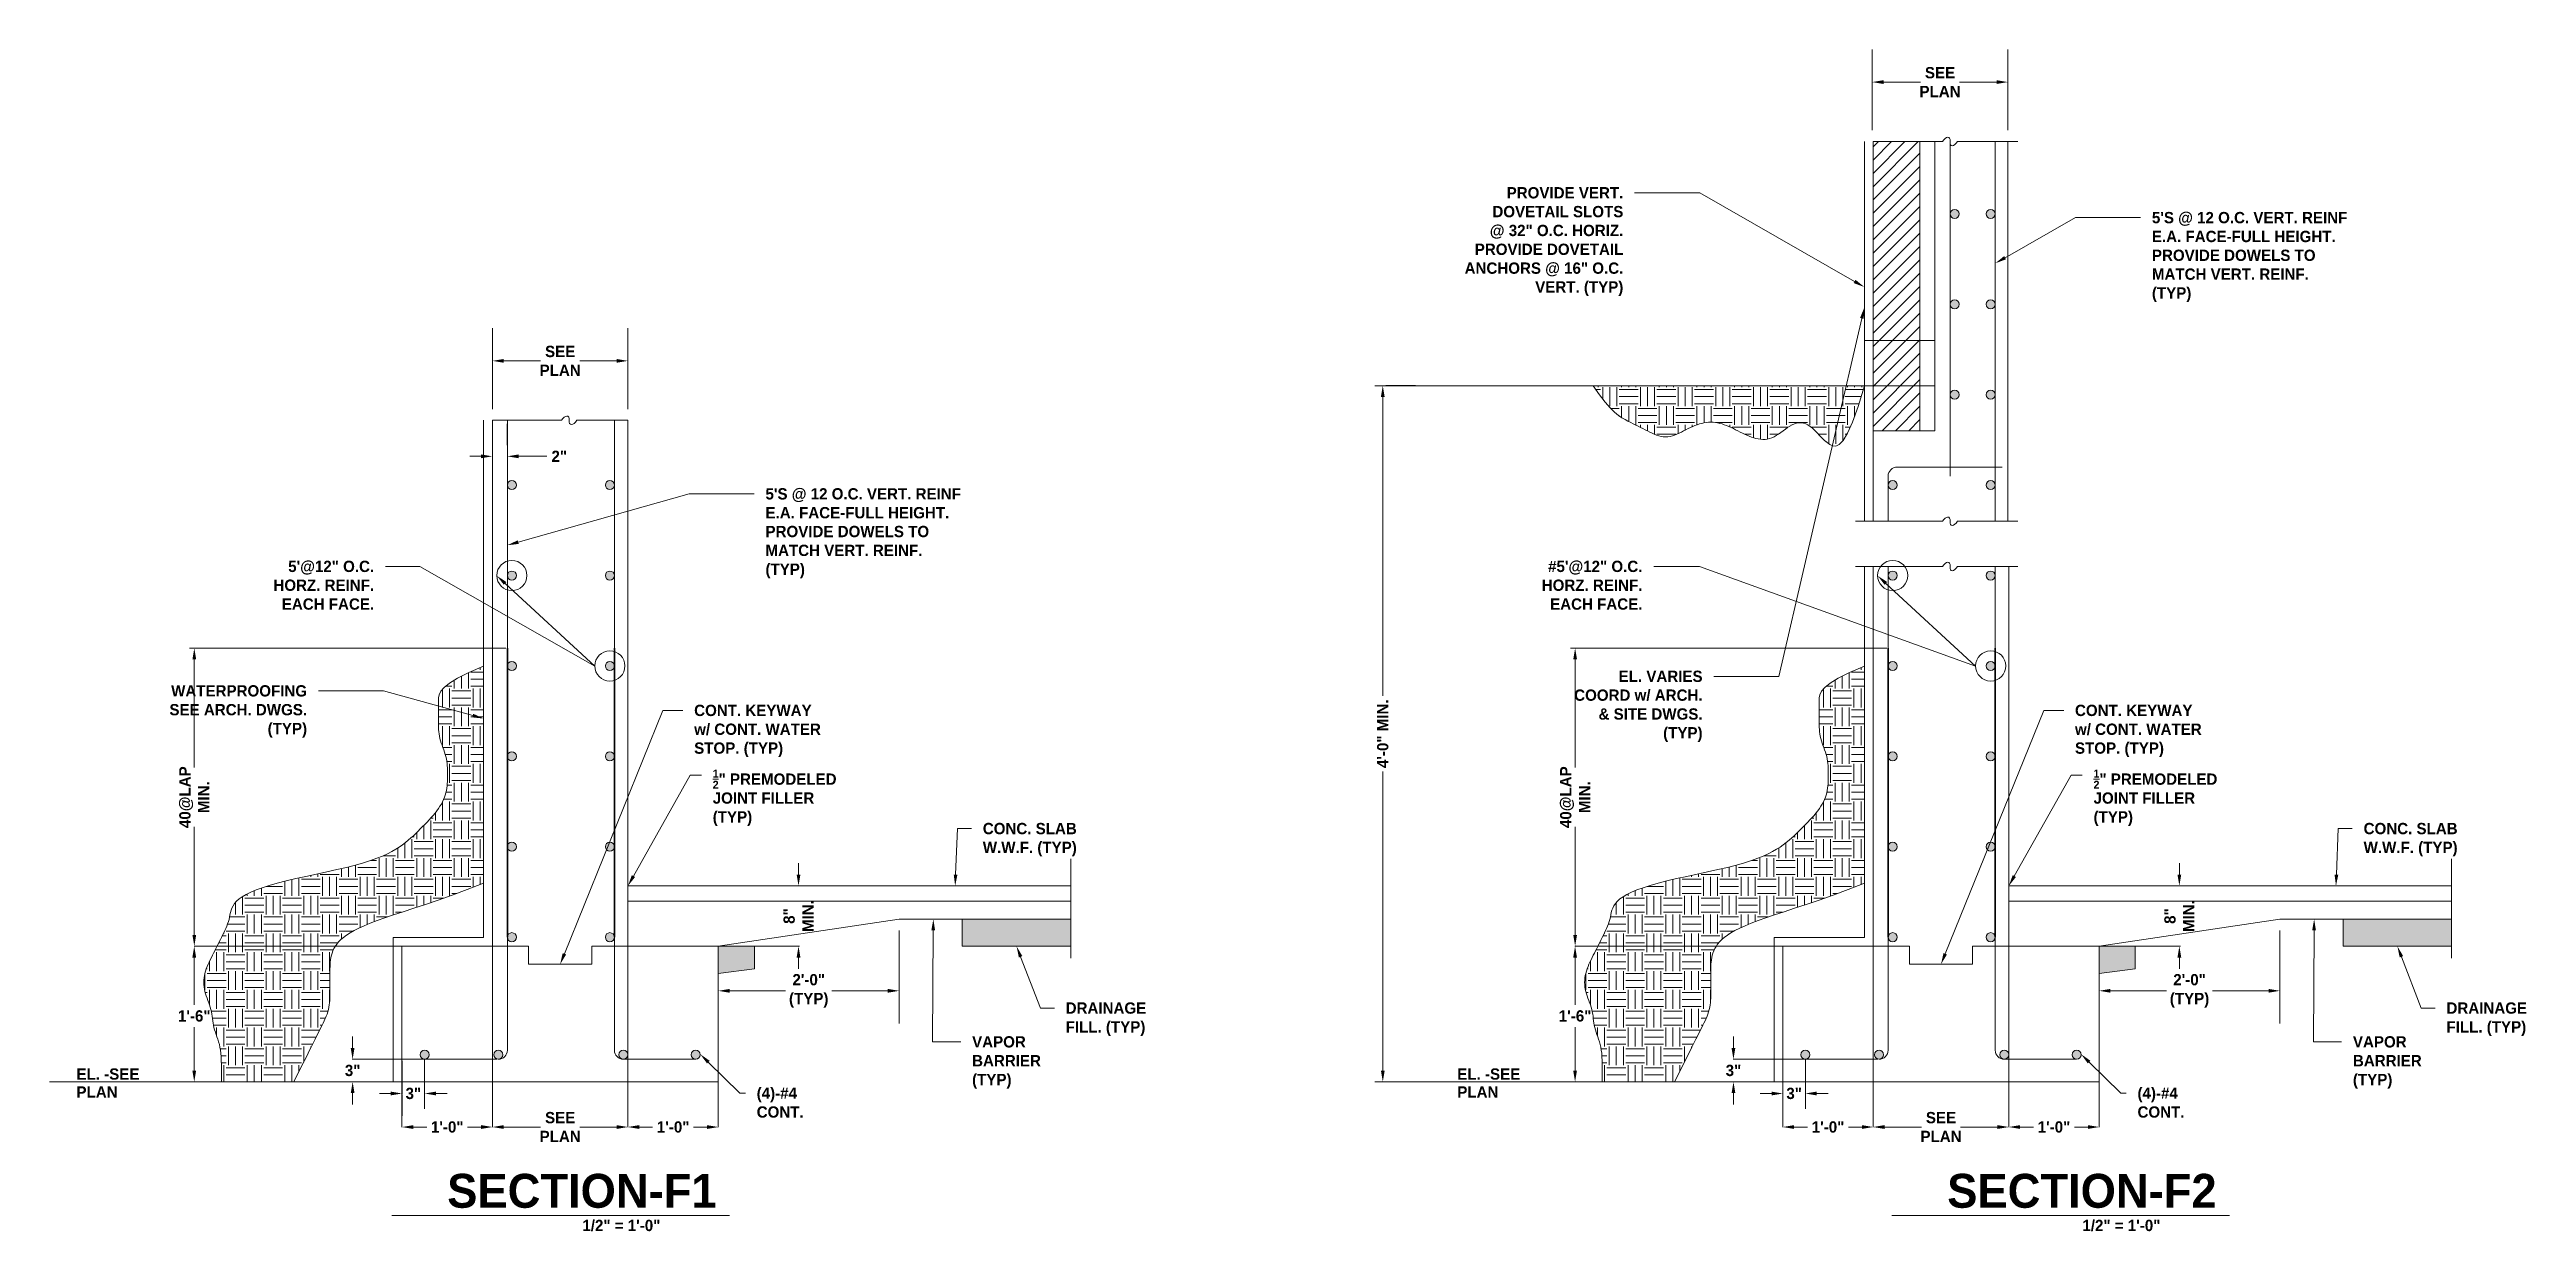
# Model space of a CAD drawing. Header units: inches. Extents: x -8 to 320, y -20 to 137.
import ezdxf
from ezdxf import colors
from ezdxf.entities.mleader import LeaderData, LeaderLine
from ezdxf.math import Vec2, Vec3

# ---------------------------------------------------------------- set-up
doc = ezdxf.new("R2010")
doc.units = ezdxf.units.IN
doc.header["$MEASUREMENT"] = 0
for name, color, linetype, lineweight in [('8-FD-CONC', 7, 'Continuous', 20), ('8-FD-Dim', 3, 'Continuous', 20), ('8-FD-Hatching', 5, 'Continuous', 15), ('8-FD-LABELS', 2, 'Continuous', 18), ('8-FD-Leaders', 3, 'Continuous', 20), ('8-FD-Rebar', 2, 'Continuous', 0), ('8-FD-Rebar2', 2, 'Continuous', 35)]:
    doc.layers.add(name, color=color, linetype=linetype, lineweight=lineweight)
doc.styles.add('8-FD-A-LABEL', font='cityb___.ttf', dxfattribs={"height": 0.1875})
doc.styles.add('8-FD-A-Leaders', font='cityb___.ttf', dxfattribs={"height": 0.0625})
doc.styles.add('8-FD-Leaders', font='cityb___.ttf', dxfattribs={"height": 0.0625})
doc.dimstyles.new('8-FD-Dimension', dxfattribs={"dimtxt": 0.0625, "dimasz": 0.0625, "dimexe": 0.18, "dimexo": 0.0625, "dimgap": 0.03125, "dimtad": 0, "dimtih": 1, "dimtoh": 1, "dimdec": 4, "dimzin": 0, "dimdsep": 46, "dimlunit": 4, "dimtxsty": '8-FD-Leaders', "dimcen": 0, "dimclrd": 256, "dimclre": 256, "dimclrt": 256, "dimadec": 0, "dimazin": 0, "dimtfac": 1, "dimtdec": 4, "dimtofl": 0, "dimtmove": 0, "dimatfit": 1, "dimfxl": 1, "dimfrac": 2, "dimtolj": 1, "dimtzin": 0, "dimlwd": -1, "dimlwe": -1, "dimarcsym": 0})

msp = doc.modelspace()

# ---------------------------------------------------------------- texts
at = {"layer": '8-FD-LABELS'}
for s, height, style, p in [('SECTION-F1', 4.5, '8-FD-A-LABEL', (44.36539, -16.71478)), ('SECTION-F2', 4.5, '8-FD-A-LABEL', (243.54229, -16.71478)), ('1/2" = 1\'-0"', 1.5, '8-FD-A-Leaders', (62.31904, -19.81368)), ('1/2" = 1\'-0"', 1.5, '8-FD-A-Leaders', (261.49594, -19.81368))]:
    msp.add_text(s, height=height, dxfattribs=dict(at, style=style)).set_placement(p)
at = {"layer": '8-FD-Leaders', "style": '8-FD-A-Leaders'}
for s, p in [('EL. -SEE', (-4.85754, 0.28605)), ('EL. -SEE', (178.4915, 0.28605)), ('PLAN', (-4.85754, -2.10125)), ('PLAN', (178.4915, -2.10125))]:
    msp.add_text(s, height=1.5, dxfattribs=at).set_placement(p)

# ---------------------------------------------------------------- blocks, each defined once
blk = doc.blocks.new('*D64')
at = {"layer": '8-FD-Dim', "transparency": 16777216}
for p, q in [((38.37, -4.5), (38.37, -1.68)), ((50.37, -4.5), (50.37, -1.68)), ((39.87, -6), (41.65, -6)), ((48.87, -6), (47.08, -6))]:
    blk.add_line(p, q, dxfattribs=at)
for points in [[(39.87, -5.75), (39.87, -6.25), (38.37, -6)], [(48.87, -5.75), (48.87, -6.25), (50.37, -6)]]:
    blk.add_solid(points, dxfattribs=at)
at = {"layer": 'Defpoints', "color": 0, "transparency": 16777216}
for p in [(38.37, -6), (50.37, -6), (50.37, -6)]:
    blk.add_point(p, dxfattribs=at)
at = {"layer": '8-FD-Dim', "transparency": 16777216, "insert": (44.37, -6), "char_height": 1.5, "attachment_point": 5, "style": '8-FD-Leaders'}
blk.add_mtext('\\A1;1\'-0"', dxfattribs=at)
blk = doc.blocks.new('*D65')
at = {"layer": '8-FD-Dim', "transparency": 16777216}
for p, q in [((68.37, -4.5), (68.37, -1.68)), ((80.37, -4.5), (80.37, -1.68)), ((69.87, -6), (71.65, -6)), ((78.87, -6), (77.08, -6))]:
    blk.add_line(p, q, dxfattribs=at)
for points in [[(69.87, -5.75), (69.87, -6.25), (68.37, -6)], [(78.87, -5.75), (78.87, -6.25), (80.37, -6)]]:
    blk.add_solid(points, dxfattribs=at)
at = {"layer": 'Defpoints', "color": 0, "transparency": 16777216}
for p in [(68.37, -6), (80.37, -6), (80.37, -6)]:
    blk.add_point(p, dxfattribs=at)
at = {"layer": '8-FD-Dim', "transparency": 16777216, "insert": (74.37, -6), "char_height": 1.5, "attachment_point": 5, "style": '8-FD-Leaders'}
blk.add_mtext('\\A1;1\'-0"', dxfattribs=at)
blk = doc.blocks.new('*D66')
at = {"layer": '8-FD-Dim', "transparency": 16777216}
for p, q in [((50.37, -4.5), (50.37, -1.68)), ((68.37, -4.5), (68.37, -1.68)), ((51.87, -6), (56.77, -6)), ((66.87, -6), (61.96, -6))]:
    blk.add_line(p, q, dxfattribs=at)
for points in [[(51.87, -5.75), (51.87, -6.25), (50.37, -6)], [(66.87, -5.75), (66.87, -6.25), (68.37, -6)]]:
    blk.add_solid(points, dxfattribs=at)
at = {"layer": 'Defpoints', "color": 0, "transparency": 16777216}
for p in [(50.37, -6), (68.37, -6), (68.37, -6)]:
    blk.add_point(p, dxfattribs=at)
at = {"layer": '8-FD-Dim', "transparency": 16777216, "insert": (59.37, -6), "char_height": 1.5, "attachment_point": 5, "style": '8-FD-Leaders'}
blk.add_mtext('\\A1;SEE\\PPLAN', dxfattribs=at)
blk = doc.blocks.new('*D67')
at = {"layer": '8-FD-Dim', "transparency": 16777216}
for p, q in [((104.37, 20.1), (104.37, 7.76)), ((80.37, 16.5), (80.37, 7.76)), ((81.87, 12.08), (89.3, 12.08)), ((102.87, 12.08), (95.43, 12.08))]:
    blk.add_line(p, q, dxfattribs=at)
for points in [[(81.87, 12.33), (81.87, 11.83), (80.37, 12.08)], [(102.87, 12.33), (102.87, 11.83), (104.37, 12.08)]]:
    blk.add_solid(points, dxfattribs=at)
at = {"layer": 'Defpoints', "color": 0, "transparency": 16777216}
for p in [(104.37, 21.6), (80.37, 18), (104.37, 12.08)]:
    blk.add_point(p, dxfattribs=at)
at = {"layer": '8-FD-Dim', "transparency": 16777216, "insert": (92.37, 12.08), "char_height": 1.5, "attachment_point": 5, "style": '8-FD-Leaders'}
blk.add_mtext('\\A1;2\'-0"\\P(TYP)', dxfattribs=at)
blk = doc.blocks.new('*D68')
at = {"layer": '8-FD-Dim', "transparency": 16777216}
for p, q in [((38.37, -1.59), (38.37, 2.77)), ((41.37, -1.57), (41.37, 2.77)), ((36.87, -1.55), (35.37, -1.55)), ((42.87, -1.55), (44.37, -1.55))]:
    blk.add_line(p, q, dxfattribs=at)
for points in [[(36.87, -1.3), (36.87, -1.8), (38.37, -1.55)], [(42.87, -1.3), (42.87, -1.8), (41.37, -1.55)]]:
    blk.add_solid(points, dxfattribs=at)
at = {"layer": 'Defpoints', "color": 0, "transparency": 16777216}
for p in [(38.37, -3.09), (41.37, -1.55), (41.37, -3.07)]:
    blk.add_point(p, dxfattribs=at)
at = {"layer": '8-FD-Dim', "transparency": 16777216, "insert": (39.87, -1.55), "char_height": 1.5, "attachment_point": 5, "style": '8-FD-Leaders'}
blk.add_mtext('\\A1;3"', dxfattribs=at)
blk = doc.blocks.new('*D69')
at = {"layer": '8-FD-Dim', "transparency": 16777216}
for p, q in [((31.81, 4.5), (31.81, 6)), ((33.26, 3), (36.13, 3)), ((33.26, 0), (36.13, 0)), ((31.81, -1.5), (31.81, -3))]:
    blk.add_line(p, q, dxfattribs=at)
for points in [[(31.56, 4.5), (32.06, 4.5), (31.81, 3)], [(31.56, -1.5), (32.06, -1.5), (31.81, 0)]]:
    blk.add_solid(points, dxfattribs=at)
at = {"layer": 'Defpoints', "color": 0, "transparency": 16777216}
for p in [(31.76, 3), (31.76, 0), (31.81, 0)]:
    blk.add_point(p, dxfattribs=at)
at = {"layer": '8-FD-Dim', "transparency": 16777216, "insert": (31.81, 1.5), "char_height": 1.5, "attachment_point": 5, "style": '8-FD-Leaders'}
blk.add_mtext('\\A1;3"', dxfattribs=at)
blk = doc.blocks.new('*D70')
at = {"layer": '8-FD-Dim', "transparency": 16777216}
for p, q in [((10.78, 16.5), (10.78, 10.24)), ((12.27, 18), (15.1, 18)), ((10.78, 1.5), (10.78, 7.24)), ((11.45, 0), (6.46, 0))]:
    blk.add_line(p, q, dxfattribs=at)
for points in [[(10.53, 16.5), (11.03, 16.5), (10.78, 18)], [(10.53, 1.5), (11.03, 1.5), (10.78, 0)]]:
    blk.add_solid(points, dxfattribs=at)
at = {"layer": 'Defpoints', "color": 0, "transparency": 16777216}
for p in [(10.77, 18), (12.95, 0), (10.78, 0)]:
    blk.add_point(p, dxfattribs=at)
at = {"layer": '8-FD-Dim', "transparency": 16777216, "insert": (10.78, 8.74), "char_height": 1.5, "attachment_point": 5, "style": '8-FD-Leaders'}
blk.add_mtext('\\A1;1\'-6"', dxfattribs=at)
blk = doc.blocks.new('*D71')
at = {"layer": '8-FD-Dim', "transparency": 16777216}
for p, q in [((10.79, 56.07), (10.79, 41.73)), ((12.27, 57.57), (15.11, 57.57)), ((10.79, 19.5), (10.79, 33.83)), ((12.27, 18), (15.11, 18))]:
    blk.add_line(p, q, dxfattribs=at)
for points in [[(10.54, 56.07), (11.04, 56.07), (10.79, 57.57)], [(10.54, 19.5), (11.04, 19.5), (10.79, 18)]]:
    blk.add_solid(points, dxfattribs=at)
at = {"layer": 'Defpoints', "color": 0, "transparency": 16777216}
for p in [(10.77, 57.57), (10.79, 57.57), (10.77, 18)]:
    blk.add_point(p, dxfattribs=at)
at = {"layer": '8-FD-Dim', "transparency": 16777216, "insert": (10.79, 37.78), "char_height": 1.5, "attachment_point": 5, "rotation": 90, "style": '8-FD-Leaders'}
blk.add_mtext('\\A1;40@LAP\\PMIN.', dxfattribs=at)
blk = doc.blocks.new('*D73')
at = {"layer": '8-FD-Leaders', "transparency": 16777216}
for p, q in [((91.02, 27.5), (91.02, 29)), ((89.67, 26), (86.7, 26)), ((89.67, 18), (86.7, 18)), ((91.02, 16.5), (91.02, 15))]:
    blk.add_line(p, q, dxfattribs=at)
for points in [[(90.77, 27.5), (91.27, 27.5), (91.02, 26)], [(90.77, 16.5), (91.27, 16.5), (91.02, 18)]]:
    blk.add_solid(points, dxfattribs=at)
at = {"layer": 'Defpoints', "color": 0, "transparency": 16777216}
for p in [(91.02, 26), (91.17, 26), (91.17, 18)]:
    blk.add_point(p, dxfattribs=at)
at = {"layer": '8-FD-Leaders', "transparency": 16777216, "insert": (91.02, 22), "char_height": 1.5, "attachment_point": 5, "rotation": 90, "style": '8-FD-Leaders'}
blk.add_mtext('\\A1;8"\\PMIN.', dxfattribs=at)
blk = doc.blocks.new('*D74')
at = {"layer": '8-FD-Dim', "transparency": 16777216}
for p, q in [((50.37, 89.3), (50.37, 100.01)), ((68.37, 89.3), (68.37, 100.01)), ((51.87, 95.69), (56.77, 95.69)), ((66.87, 95.69), (61.96, 95.69))]:
    blk.add_line(p, q, dxfattribs=at)
for points in [[(51.87, 95.94), (51.87, 95.44), (50.37, 95.69)], [(66.87, 95.94), (66.87, 95.44), (68.37, 95.69)]]:
    blk.add_solid(points, dxfattribs=at)
at = {"layer": 'Defpoints', "color": 0, "transparency": 16777216}
for p in [(68.37, 95.69), (50.37, 87.8), (68.37, 87.8)]:
    blk.add_point(p, dxfattribs=at)
at = {"layer": '8-FD-Dim', "transparency": 16777216, "insert": (59.37, 95.69), "char_height": 1.5, "attachment_point": 5, "style": '8-FD-Leaders'}
blk.add_mtext('\\A1;SEE \\PPLAN', dxfattribs=at)
blk = doc.blocks.new('*D75')
at = {"layer": '8-FD-Dim', "transparency": 16777216}
for p, q in [((50.37, 84.49), (50.37, 87.34)), ((52.35, 84.49), (52.35, 87.34)), ((48.87, 83.02), (47.37, 83.02)), ((53.85, 83.02), (57.61, 83.02))]:
    blk.add_line(p, q, dxfattribs=at)
for points in [[(48.87, 83.27), (48.87, 82.77), (50.37, 83.02)], [(53.85, 83.27), (53.85, 82.77), (52.35, 83.02)]]:
    blk.add_solid(points, dxfattribs=at)
at = {"layer": 'Defpoints', "color": 0, "transparency": 16777216}
for p in [(50.37, 82.99), (52.35, 83.02), (52.35, 82.99)]:
    blk.add_point(p, dxfattribs=at)
at = {"layer": '8-FD-Dim', "transparency": 16777216, "insert": (59.25, 83.02), "char_height": 1.5, "attachment_point": 5, "style": '8-FD-Leaders'}
blk.add_mtext('\\A1;2"', dxfattribs=at)
blk = doc.blocks.new('*D76')
at = {"layer": '8-FD-Dim', "transparency": 16777216}
for p, q in [((221.72, -4.5), (221.72, -1.68)), ((233.72, -4.5), (233.72, -1.68)), ((223.22, -6), (225, -6)), ((232.22, -6), (230.43, -6))]:
    blk.add_line(p, q, dxfattribs=at)
for points in [[(223.22, -5.75), (223.22, -6.25), (221.72, -6)], [(232.22, -5.75), (232.22, -6.25), (233.72, -6)]]:
    blk.add_solid(points, dxfattribs=at)
at = {"layer": 'Defpoints', "color": 0, "transparency": 16777216}
for p in [(221.72, -6), (233.72, -6), (233.72, -6)]:
    blk.add_point(p, dxfattribs=at)
at = {"layer": '8-FD-Dim', "transparency": 16777216, "insert": (227.72, -6), "char_height": 1.5, "attachment_point": 5, "style": '8-FD-Leaders'}
blk.add_mtext('\\A1;1\'-0"', dxfattribs=at)
blk = doc.blocks.new('*D77')
at = {"layer": '8-FD-Dim', "transparency": 16777216}
for p, q in [((251.72, -4.5), (251.72, -1.68)), ((263.72, -4.5), (263.72, -1.68)), ((253.22, -6), (255, -6)), ((262.22, -6), (260.43, -6))]:
    blk.add_line(p, q, dxfattribs=at)
for points in [[(253.22, -5.75), (253.22, -6.25), (251.72, -6)], [(262.22, -5.75), (262.22, -6.25), (263.72, -6)]]:
    blk.add_solid(points, dxfattribs=at)
at = {"layer": 'Defpoints', "color": 0, "transparency": 16777216}
for p in [(251.72, -6), (263.72, -6), (263.72, -6)]:
    blk.add_point(p, dxfattribs=at)
at = {"layer": '8-FD-Dim', "transparency": 16777216, "insert": (257.72, -6), "char_height": 1.5, "attachment_point": 5, "style": '8-FD-Leaders'}
blk.add_mtext('\\A1;1\'-0"', dxfattribs=at)
blk = doc.blocks.new('*D78')
at = {"layer": '8-FD-Dim', "transparency": 16777216}
for p, q in [((233.72, -4.5), (233.72, -1.68)), ((251.72, -4.5), (251.72, -1.68)), ((235.22, -6), (240.12, -6)), ((250.22, -6), (245.31, -6))]:
    blk.add_line(p, q, dxfattribs=at)
for points in [[(235.22, -5.75), (235.22, -6.25), (233.72, -6)], [(250.22, -5.75), (250.22, -6.25), (251.72, -6)]]:
    blk.add_solid(points, dxfattribs=at)
at = {"layer": 'Defpoints', "color": 0, "transparency": 16777216}
for p in [(233.72, -6), (251.72, -6), (251.72, -6)]:
    blk.add_point(p, dxfattribs=at)
at = {"layer": '8-FD-Dim', "transparency": 16777216, "insert": (242.72, -6), "char_height": 1.5, "attachment_point": 5, "style": '8-FD-Leaders'}
blk.add_mtext('\\A1;SEE\\PPLAN', dxfattribs=at)
blk = doc.blocks.new('*D79')
at = {"layer": '8-FD-Dim', "transparency": 16777216}
for p, q in [((287.72, 20.1), (287.72, 7.76)), ((263.72, 16.5), (263.72, 7.76)), ((265.22, 12.08), (272.65, 12.08)), ((286.22, 12.08), (278.78, 12.08))]:
    blk.add_line(p, q, dxfattribs=at)
for points in [[(265.22, 12.33), (265.22, 11.83), (263.72, 12.08)], [(286.22, 12.33), (286.22, 11.83), (287.72, 12.08)]]:
    blk.add_solid(points, dxfattribs=at)
at = {"layer": 'Defpoints', "color": 0, "transparency": 16777216}
for p in [(287.72, 21.6), (263.72, 18), (287.72, 12.08)]:
    blk.add_point(p, dxfattribs=at)
at = {"layer": '8-FD-Dim', "transparency": 16777216, "insert": (275.72, 12.08), "char_height": 1.5, "attachment_point": 5, "style": '8-FD-Leaders'}
blk.add_mtext('\\A1;2\'-0"\\P(TYP)', dxfattribs=at)
blk = doc.blocks.new('*D80')
at = {"layer": '8-FD-Dim', "transparency": 16777216}
for p, q in [((221.72, -1.59), (221.72, 2.77)), ((224.72, -1.57), (224.72, 2.77)), ((220.22, -1.55), (218.72, -1.55)), ((226.22, -1.55), (227.72, -1.55))]:
    blk.add_line(p, q, dxfattribs=at)
for points in [[(220.22, -1.3), (220.22, -1.8), (221.72, -1.55)], [(226.22, -1.3), (226.22, -1.8), (224.72, -1.55)]]:
    blk.add_solid(points, dxfattribs=at)
at = {"layer": 'Defpoints', "color": 0, "transparency": 16777216}
for p in [(221.72, -3.09), (224.72, -1.55), (224.72, -3.07)]:
    blk.add_point(p, dxfattribs=at)
at = {"layer": '8-FD-Dim', "transparency": 16777216, "insert": (223.22, -1.55), "char_height": 1.5, "attachment_point": 5, "style": '8-FD-Leaders'}
blk.add_mtext('\\A1;3"', dxfattribs=at)
blk = doc.blocks.new('*D81')
at = {"layer": '8-FD-Dim', "transparency": 16777216}
for p, q in [((215.16, 4.5), (215.16, 6)), ((216.61, 3), (219.48, 3)), ((216.61, 0), (219.48, 0)), ((215.16, -1.5), (215.16, -3))]:
    blk.add_line(p, q, dxfattribs=at)
for points in [[(214.91, 4.5), (215.41, 4.5), (215.16, 3)], [(214.91, -1.5), (215.41, -1.5), (215.16, 0)]]:
    blk.add_solid(points, dxfattribs=at)
at = {"layer": 'Defpoints', "color": 0, "transparency": 16777216}
for p in [(215.11, 3), (215.11, 0), (215.16, 0)]:
    blk.add_point(p, dxfattribs=at)
at = {"layer": '8-FD-Dim', "transparency": 16777216, "insert": (215.16, 1.5), "char_height": 1.5, "attachment_point": 5, "style": '8-FD-Leaders'}
blk.add_mtext('\\A1;3"', dxfattribs=at)
blk = doc.blocks.new('*D82')
at = {"layer": '8-FD-Dim', "transparency": 16777216}
for p, q in [((194.13, 16.5), (194.13, 10.24)), ((195.62, 18), (198.45, 18)), ((194.13, 1.5), (194.13, 7.24)), ((192.19, 0), (198.45, 0))]:
    blk.add_line(p, q, dxfattribs=at)
for points in [[(193.88, 16.5), (194.38, 16.5), (194.13, 18)], [(193.88, 1.5), (194.38, 1.5), (194.13, 0)]]:
    blk.add_solid(points, dxfattribs=at)
at = {"layer": 'Defpoints', "color": 0, "transparency": 16777216}
for p in [(194.12, 18), (190.69, 0), (194.13, 0)]:
    blk.add_point(p, dxfattribs=at)
at = {"layer": '8-FD-Dim', "transparency": 16777216, "insert": (194.13, 8.74), "char_height": 1.5, "attachment_point": 5, "style": '8-FD-Leaders'}
blk.add_mtext('\\A1;1\'-6"', dxfattribs=at)
blk = doc.blocks.new('*D83')
at = {"layer": '8-FD-Dim', "transparency": 16777216}
for p, q in [((194.14, 56.07), (194.14, 41.73)), ((195.62, 57.57), (198.46, 57.57)), ((194.14, 19.5), (194.14, 33.83)), ((195.62, 18), (198.46, 18))]:
    blk.add_line(p, q, dxfattribs=at)
for points in [[(193.89, 56.07), (194.39, 56.07), (194.14, 57.57)], [(193.89, 19.5), (194.39, 19.5), (194.14, 18)]]:
    blk.add_solid(points, dxfattribs=at)
at = {"layer": 'Defpoints', "color": 0, "transparency": 16777216}
for p in [(194.12, 57.57), (194.14, 57.57), (194.12, 18)]:
    blk.add_point(p, dxfattribs=at)
at = {"layer": '8-FD-Dim', "transparency": 16777216, "insert": (194.14, 37.78), "char_height": 1.5, "attachment_point": 5, "rotation": 90, "style": '8-FD-Leaders'}
blk.add_mtext('\\A1;40@LAP\\PMIN.', dxfattribs=at)
blk = doc.blocks.new('*D84')
at = {"layer": '8-FD-Leaders', "transparency": 16777216}
for p, q in [((274.37, 27.5), (274.37, 29)), ((273.02, 26), (270.05, 26)), ((273.02, 18), (270.05, 18)), ((274.37, 16.5), (274.37, 15))]:
    blk.add_line(p, q, dxfattribs=at)
for points in [[(274.12, 27.5), (274.62, 27.5), (274.37, 26)], [(274.12, 16.5), (274.62, 16.5), (274.37, 18)]]:
    blk.add_solid(points, dxfattribs=at)
at = {"layer": 'Defpoints', "color": 0, "transparency": 16777216}
for p in [(274.37, 26), (274.52, 26), (274.52, 18)]:
    blk.add_point(p, dxfattribs=at)
at = {"layer": '8-FD-Leaders', "transparency": 16777216, "insert": (274.37, 22), "char_height": 1.5, "attachment_point": 5, "rotation": 90, "style": '8-FD-Leaders'}
blk.add_mtext('\\A1;8"\\PMIN.', dxfattribs=at)
blk = doc.blocks.new('*D85')
at = {"layer": '8-FD-Dim', "transparency": 16777216}
for p, q in [((233.59, 126.3), (233.59, 137.01)), ((251.59, 126.3), (251.59, 137.01)), ((235.09, 132.69), (240, 132.69)), ((250.09, 132.69), (245.18, 132.69))]:
    blk.add_line(p, q, dxfattribs=at)
for points in [[(235.09, 132.94), (235.09, 132.44), (233.59, 132.69)], [(250.09, 132.94), (250.09, 132.44), (251.59, 132.69)]]:
    blk.add_solid(points, dxfattribs=at)
at = {"layer": 'Defpoints', "color": 0, "transparency": 16777216}
for p in [(251.59, 132.69), (233.59, 124.8), (251.59, 124.8)]:
    blk.add_point(p, dxfattribs=at)
at = {"layer": '8-FD-Dim', "transparency": 16777216, "insert": (242.59, 132.69), "char_height": 1.5, "attachment_point": 5, "style": '8-FD-Leaders'}
blk.add_mtext('\\A1;SEE \\PPLAN', dxfattribs=at)
blk = doc.blocks.new('*D86')
at = {"layer": '8-FD-Leaders', "transparency": 16777216}
for p, q in [((169.02, 92.4), (172.92, 92.4)), ((168.6, 90.9), (168.6, 51.22)), ((168.6, 1.5), (168.6, 41.18)), ((169.02, 0), (172.92, 0))]:
    blk.add_line(p, q, dxfattribs=at)
for points in [[(168.35, 90.9), (168.85, 90.9), (168.6, 92.4)], [(168.35, 1.5), (168.85, 1.5), (168.6, 0)]]:
    blk.add_solid(points, dxfattribs=at)
at = {"layer": 'Defpoints', "color": 0, "transparency": 16777216}
for p in [(167.52, 92.4), (167.52, 0), (168.6, 0)]:
    blk.add_point(p, dxfattribs=at)
at = {"layer": '8-FD-Leaders', "transparency": 16777216, "insert": (168.6, 46.2), "char_height": 1.5, "attachment_point": 5, "rotation": 90, "style": '8-FD-Leaders'}
blk.add_mtext('\\A1;4\'-0" MIN.', dxfattribs=at)

# ---------------------------------------------------------------- dimensions: what is measured, and where the dimension line sits
at = {"layer": '8-FD-Dim'}
for base, p1, p2, text, picture, middle in [((251.58876, 132.68848), (233.58876, 124.79771), (251.58876, 124.79771), 'SEE \\PPLAN', '*D85', (242.58876, 132.68848)), ((68.36667, 95.69078), (50.36667, 87.8), (68.36667, 87.8), 'SEE \\PPLAN', '*D74', (59.36667, 95.69078)), ((50.36667, -6), (38.36667, -6), (50.36667, -6), '<>-0"', '*D64', (44.36667, -6)), ((68.36667, -6), (50.36667, -6), (68.36667, -6), 'SEE\\PPLAN', '*D66', (59.36667, -6)), ((80.36667, -6), (68.36667, -6), (80.36667, -6), '<>-0"', '*D65', (74.36667, -6)), ((233.7157, -6), (221.7157, -6), (233.7157, -6), '<>-0"', '*D76', (227.7157, -6)), ((251.7157, -6), (233.7157, -6), (251.7157, -6), 'SEE\\PPLAN', '*D78', (242.7157, -6)), ((263.7157, -6), (251.7157, -6), (263.7157, -6), '<>-0"', '*D77', (257.7157, -6))]:
    dim = msp.add_linear_dim(base=base, p1=p1, p2=p2, text=text, dimstyle='8-FD-Dimension', dxfattribs=at)
    dim.commit()
    dim.dimension.update_dxf_attribs({"geometry": picture, "text_midpoint": middle})
for base, p1, p2, picture, middle in [((52.35421, 83.02118), (50.36667, 82.99492), (52.35421, 82.99492), '*D75', (59.24711, 83.02118)), ((41.36895, -1.54884), (38.36667, -3.09), (41.36895, -3.06577), '*D68', (39.86781, -1.54884)), ((224.71799, -1.54884), (221.7157, -3.09), (224.71799, -3.06577), '*D80', (223.21684, -1.54884))]:
    dim = msp.add_linear_dim(base=base, p1=p1, p2=p2, dimstyle='8-FD-Dimension', dxfattribs=at)
    dim.commit()
    dim.dimension.update_dxf_attribs({"geometry": picture, "text_midpoint": middle, "dimtype": 160})
for base, p1, p2, picture, middle in [((10.79453, 57.56667), (10.76667, 18), (10.76667, 57.56667), '*D71', (10.79453, 37.78333)), ((194.14357, 57.56667), (194.1157, 18), (194.1157, 57.56667), '*D83', (194.14357, 37.78333))]:
    dim = msp.add_linear_dim(base=base, p1=p1, p2=p2, angle=90, text='40@LAP\\PMIN.', dimstyle='8-FD-Dimension', dxfattribs=at)
    dim.commit()
    dim.dimension.update_dxf_attribs({"geometry": picture, "text_midpoint": middle, "text_rotation": 90})
for base, p1, p2, picture, middle in [((104.36667, 12.07868), (80.36667, 18), (104.36667, 21.6), '*D67', (92.36667, 12.07868)), ((287.7157, 12.07868), (263.7157, 18), (287.7157, 21.6), '*D79', (275.7157, 12.07868))]:
    dim = msp.add_linear_dim(base=base, p1=p1, p2=p2, text='<>-0"\\P(TYP)', dimstyle='8-FD-Dimension', dxfattribs=at)
    dim.commit()
    dim.dimension.update_dxf_attribs({"geometry": picture, "text_midpoint": middle, "dimtype": 160})
for base, p1, p2, picture, middle in [((10.78192, 0), (10.76667, 18), (12.95167, 0), '*D70', (10.78192, 8.73908)), ((194.13095, 0), (194.1157, 18), (190.68737, 0), '*D82', (194.13095, 8.73908)), ((31.81003, 0), (31.76438, 3), (31.76438, 0), '*D69', (31.81003, 1.5)), ((215.15907, 0), (215.11341, 3), (215.11341, 0), '*D81', (215.15907, 1.5))]:
    dim = msp.add_linear_dim(base=base, p1=p1, p2=p2, angle=90, dimstyle='8-FD-Dimension', dxfattribs=at)
    dim.commit()
    dim.dimension.update_dxf_attribs({"geometry": picture, "text_midpoint": middle, "dimtype": 160})
at = {"layer": '8-FD-Leaders'}
for base, p1, p2, text, picture, middle in [((168.59867, 0), (167.52173, 92.39758), (167.52173, 0), '4\'-0" MIN.', '*D86', (168.59867, 46.19879)), ((91.02375, 26), (91.16667, 18), (91.16667, 26), '<>\\PMIN.', '*D73', (91.02375, 22)), ((274.37278, 26), (274.5157, 18), (274.5157, 26), '<>\\PMIN.', '*D84', (274.37278, 22))]:
    dim = msp.add_linear_dim(base=base, p1=p1, p2=p2, angle=90, text=text, dimstyle='8-FD-Dimension', dxfattribs=at)
    dim.commit()
    dim.dimension.update_dxf_attribs({"geometry": picture, "text_midpoint": middle, "text_rotation": 90})

# ---------------------------------------------------------------- hatches: boundary and pattern name
at = {"layer": '8-FD-Hatching'}
h = msp.add_hatch(dxfattribs=at)
h.set_pattern_fill('ANSI31', color=256, scale=10)
h.paths.add_polyline_path([(239.92173, 124.79758), (233.7157, 124.79758), (233.7157, 98.39758), (239.92173, 98.39758)])
h.paths.add_polyline_path([(239.92173, 98.39758), (233.7157, 98.39758), (233.7157, 92.39758), (239.92173, 92.39758)])
h.paths.add_polyline_path([(239.92173, 92.39758), (233.7157, 92.39758), (233.7157, 86.39758), (239.92173, 86.39758)])
h = msp.add_hatch(color=256, dxfattribs=at)
h.dxf.hatch_style = 1
h.paths.add_polyline_path([(236.9032, 79.2, 1), (235.7032, 79.2, 1)])
h.paths.add_polyline_path([(249.9157, 79.2, 1), (248.7157, 79.2, 1)])
h.paths.add_polyline_path([(248.7157, 91.2, 1), (249.9157, 91.2, 1)])
h.paths.add_polyline_path([(243.92156, 91.2, 1), (245.12156, 91.2, 1)])
h.paths.add_polyline_path([(249.9157, 103.2, 1), (248.7157, 103.2, 1)])
h.paths.add_polyline_path([(245.12156, 103.2, 1), (243.92156, 103.2, 1)])
h.paths.add_polyline_path([(245.12156, 115.2, 1), (243.92156, 115.2, 1)])
h.paths.add_polyline_path([(248.7157, 115.2, 1), (249.9157, 115.2, 1)])
h = msp.add_hatch(dxfattribs=at)
h.set_pattern_fill('EARTH', color=256, scale=10)
h.paths.add_polyline_path([(232.54903, 92.39758), (196.54903, 92.39758), (197.39474, 91.18254), (198.13966, 90.21477), (198.79552, 89.46028), (199.37403, 88.88508), (199.88692, 88.4552), (200.34591, 88.13664), (200.7627, 87.89543), (201.14903, 87.69758), (201.51505, 87.51457), (201.86466, 87.33977), (202.2002, 87.172), (202.52403, 87.01008), (202.83849, 86.85285), (203.14591, 86.69914), (203.44864, 86.54778), (203.74903, 86.39758), (204.04903, 86.24836), (204.34903, 86.10383), (204.64903, 85.96868), (204.94903, 85.84758), (205.24903, 85.74524), (205.54903, 85.66633), (205.84903, 85.61555), (206.14903, 85.59758), (206.44903, 85.61555), (206.74903, 85.66633), (207.04903, 85.74524), (207.34903, 85.84758), (207.64903, 85.96868), (207.94903, 86.10383), (208.24903, 86.24836), (208.54903, 86.39758), (208.84903, 86.54719), (209.14903, 86.69446), (209.44903, 86.83703), (209.74903, 86.97258), (210.04903, 87.09875), (210.34903, 87.21321), (210.64903, 87.3136), (210.94903, 87.39758), (211.24903, 87.46321), (211.54903, 87.51008), (211.84903, 87.53821), (212.14903, 87.54758), (212.44903, 87.53821), (212.74903, 87.51008), (213.04903, 87.46321), (213.34903, 87.39758), (213.64903, 87.3136), (213.94903, 87.21321), (214.24903, 87.09875), (214.54903, 86.97258), (214.84903, 86.83703), (215.14903, 86.69446), (215.44903, 86.54719), (215.74903, 86.39758), (216.04903, 86.24797), (216.34903, 86.10071), (216.64903, 85.95813), (216.94903, 85.82258), (217.24903, 85.69641), (217.54903, 85.58196), (217.84903, 85.48157), (218.14903, 85.39758), (218.44903, 85.33235), (218.74903, 85.28821), (219.04903, 85.2675), (219.34903, 85.27258), (219.64903, 85.30578), (219.94903, 85.36946), (220.24903, 85.46594), (220.54903, 85.59758), (220.84903, 85.76477), (221.14903, 85.96008), (221.44903, 86.17414), (221.74903, 86.39758), (222.04903, 86.62102), (222.34903, 86.83508), (222.64903, 87.03039), (222.94903, 87.19758), (223.24903, 87.32844), (223.54903, 87.41946), (223.84903, 87.46828), (224.14903, 87.47258), (224.44903, 87.43), (224.74903, 87.33821), (225.04903, 87.19485), (225.34903, 86.99758), (225.64942, 86.7468), (225.95216, 86.45383), (226.25958, 86.13274), (226.57403, 85.79758), (226.89786, 85.46243), (227.23341, 85.14133), (227.58302, 84.84836), (227.94903, 84.59758), (228.33536, 84.41594), (228.75216, 84.38196), (229.21114, 84.58703), (229.72403, 85.12258), (230.30255, 86.08), (230.95841, 87.55071), (231.70333, 89.6261)])
h = msp.add_hatch(color=256, dxfattribs=at)
h.dxf.hatch_style = 1
h.paths.add_polyline_path([(52.35417, 79.2, 1), (53.55417, 79.2, 1)])
h.paths.add_polyline_path([(66.56667, 79.2, 1), (65.36667, 79.2, 1)])
h = msp.add_hatch(color=256, dxfattribs=at)
h.dxf.hatch_style = 1
h.paths.add_polyline_path([(40.76667, 3.6, 1), (41.96667, 3.6, 1)])
h.paths.add_polyline_path([(51.75417, 3.6, 1), (50.55417, 3.6, 1)])
h.paths.add_polyline_path([(68.36667, 3.6, 1), (67.16667, 3.6, 1)])
h.paths.add_polyline_path([(77.97217, 3.6, 1), (76.77217, 3.6, 1)])
h.paths.add_polyline_path([(53.55417, 19.2, 1), (52.35417, 19.2, 1)])
h.paths.add_polyline_path([(66.56667, 19.2, 1), (65.36667, 19.2, 1)])
h.paths.add_polyline_path([(66.56667, 31.2, 1), (65.36667, 31.2, 1)])
h.paths.add_polyline_path([(53.55417, 31.2, 1), (52.35417, 31.2, 1)])
h.paths.add_polyline_path([(65.36667, 43.2, 1), (66.56667, 43.2, 1)])
h.paths.add_polyline_path([(52.35417, 43.2, 1), (53.55417, 43.2, 1)])
h.paths.add_polyline_path([(52.35417, 55.2, 1), (53.55417, 55.2, 1)])
h.paths.add_polyline_path([(65.36667, 55.2, 1), (66.56667, 55.2, 1)])
h.paths.add_polyline_path([(66.56667, 67.2, 1), (65.36667, 67.2, 1)])
h.paths.add_polyline_path([(53.55417, 67.2, 1), (52.35417, 67.2, 1)])
h = msp.add_hatch(color=256, dxfattribs=at)
h.dxf.hatch_style = 1
h.paths.add_polyline_path([(224.1157, 3.6, 1), (225.3157, 3.6, 1)])
h.paths.add_polyline_path([(235.1032, 3.6, 1), (233.9032, 3.6, 1)])
h.paths.add_polyline_path([(251.7157, 3.6, 1), (250.5157, 3.6, 1)])
h.paths.add_polyline_path([(261.3212, 3.6, 1), (260.1212, 3.6, 1)])
h.paths.add_polyline_path([(236.9032, 19.2, 1), (235.7032, 19.2, 1)])
h.paths.add_polyline_path([(249.9157, 19.2, 1), (248.7157, 19.2, 1)])
h.paths.add_polyline_path([(249.9157, 31.2, 1), (248.7157, 31.2, 1)])
h.paths.add_polyline_path([(236.9032, 31.2, 1), (235.7032, 31.2, 1)])
h.paths.add_polyline_path([(248.7157, 43.2, 1), (249.9157, 43.2, 1)])
h.paths.add_polyline_path([(236.9032, 43.2, 1), (235.7032, 43.2, 1)])
h.paths.add_polyline_path([(235.7032, 55.2, 1), (236.9032, 55.2, 1)])
h.paths.add_polyline_path([(249.9157, 55.2, 1), (248.7157, 55.2, 1)])
h.paths.add_polyline_path([(249.9157, 67.2, 1), (248.7157, 67.2, 1)])
h.paths.add_polyline_path([(236.9032, 67.2, 1), (235.7032, 67.2, 1)])
h = msp.add_hatch(dxfattribs=at)
h.set_pattern_fill('EARTH', color=256, scale=10)
h.paths.add_polyline_path([(49.2, 55.16667), (47.21953, 54.32096), (45.73125, 53.57604), (44.66484, 52.92018), (43.95, 52.34167), (43.51641, 51.82878), (43.29375, 51.36979), (43.21172, 50.95299), (43.2, 50.56667), (43.2, 50.20065), (43.2, 49.85104), (43.2, 49.51549), (43.2, 49.19167), (43.2, 48.87721), (43.2, 48.56979), (43.2, 48.26706), (43.2, 47.96667), (43.20039, 47.66667), (43.20313, 47.36667), (43.21055, 47.06667), (43.225, 46.76667), (43.24883, 46.46667), (43.28438, 46.16667), (43.33398, 45.86667), (43.4, 45.56667), (43.48359, 45.26667), (43.58125, 44.96667), (43.68828, 44.66667), (43.8, 44.36667), (43.91172, 44.06667), (44.01875, 43.76667), (44.11641, 43.46667), (44.2, 43.16667), (44.26602, 42.86667), (44.31562, 42.56667), (44.35117, 42.26667), (44.375, 41.96667), (44.38945, 41.66667), (44.39688, 41.36667), (44.39961, 41.06667), (44.4, 40.76667), (44.39961, 40.46667), (44.39688, 40.16667), (44.38945, 39.86667), (44.375, 39.56667), (44.35117, 39.26667), (44.31562, 38.96667), (44.26602, 38.66667), (44.2, 38.36667), (44.11563, 38.06667), (44.0125, 37.76667), (43.89063, 37.46667), (43.75, 37.16667), (43.59063, 36.86667), (43.4125, 36.56667), (43.21563, 36.26667), (43, 35.96667), (42.76602, 35.66667), (42.51562, 35.36667), (42.25117, 35.06667), (41.975, 34.76667), (41.68945, 34.46667), (41.39688, 34.16667), (41.09961, 33.86667), (40.8, 33.56667), (40.49922, 33.26667), (40.19375, 32.96667), (39.87891, 32.66667), (39.55, 32.36667), (39.20234, 32.06667), (38.83125, 31.76667), (38.43203, 31.46667), (38, 31.16667), (37.5293, 30.86667), (37.00937, 30.56667), (36.42852, 30.26667), (35.775, 29.96667), (35.03711, 29.66667), (34.20313, 29.36667), (33.26133, 29.06667), (32.2, 28.76667), (31.01484, 28.46667), (29.73125, 28.16667), (28.38203, 27.86667), (27, 27.56667), (25.61797, 27.26667), (24.26875, 26.96667), (22.98516, 26.66667), (21.8, 26.36667), (20.73945, 26.06667), (19.80313, 25.76667), (18.98398, 25.46667), (18.275, 25.16667), (17.66914, 24.86667), (17.15937, 24.56667), (16.73867, 24.26667), (16.4, 23.96667), (16.13555, 23.66667), (15.93437, 23.36667), (15.78477, 23.06667), (15.675, 22.76667), (15.59336, 22.46667), (15.52812, 22.16667), (15.46758, 21.86667), (15.4, 21.56667), (15.31602, 21.26668), (15.21562, 20.96675), (15.10117, 20.66696), (14.975, 20.36736), (14.83945, 20.06802), (14.69687, 19.76901), (14.54961, 19.47039), (14.4, 19.17222), (14.25, 18.87454), (14.1, 18.57726), (13.95, 18.28023), (13.80842, 18), (29.51162, 18), (29.70703, 18.28023), (29.95625, 18.57726), (30.25234, 18.87454), (30.6, 19.17222), (31.00449, 19.47078), (31.47344, 19.77214), (32.01504, 20.07857), (32.6375, 20.39236), (33.34902, 20.71579), (34.15781, 21.05113), (35.07207, 21.40066), (36.1, 21.76667), (37.24941, 22.15299), (38.52656, 22.56979), (39.9373, 23.02878), (41.4875, 23.54167), (43.18301, 24.12018), (45.02969, 24.77604), (47.0334, 25.52096), (49.2, 26.36667)])
h.paths.add_polyline_path([(27.6, 7.2), (27.74961, 7.5), (27.89687, 7.8), (28.03945, 8.1), (28.175, 8.4), (28.30117, 8.7), (28.41562, 9), (28.51602, 9.3), (28.6, 9.6), (28.66602, 9.9), (28.71562, 10.2), (28.75117, 10.5), (28.775, 10.8), (28.78945, 11.1), (28.79688, 11.4), (28.79961, 11.7), (28.8, 12), (28.8, 12.3), (28.8, 12.6), (28.8, 12.9), (28.8, 13.2), (28.8, 13.5), (28.8, 13.8), (28.8, 14.1), (28.8, 14.4), (28.80039, 14.69999), (28.80313, 14.99991), (28.81055, 15.29971), (28.825, 15.59931), (28.84883, 15.89864), (28.88437, 16.19766), (28.93398, 16.49628), (29, 16.79444), (29.08516, 17.09212), (29.19375, 17.38941), (29.33047, 17.68644), (29.50952, 18), (13.80842, 18), (13.8, 17.98333), (13.65, 17.68644), (13.5, 17.38941), (13.35, 17.09212), (13.2, 16.79444), (13.05039, 16.49628), (12.90312, 16.19766), (12.76055, 15.89864), (12.625, 15.59931), (12.49883, 15.29971), (12.38437, 14.99991), (12.28398, 14.69999), (12.2, 14.4), (12.13438, 14.1), (12.0875, 13.8), (12.05937, 13.5), (12.05, 13.2), (12.05937, 12.9), (12.0875, 12.6), (12.13438, 12.3), (12.2, 12), (12.28359, 11.7), (12.38125, 11.4), (12.48828, 11.1), (12.6, 10.8), (12.71172, 10.5), (12.81875, 10.2), (12.91641, 9.9), (13, 9.6), (13.06641, 9.3), (13.11875, 9), (13.16172, 8.7), (13.2, 8.4), (13.23828, 8.1), (13.28125, 7.8), (13.33359, 7.5), (13.4, 7.2), (13.48359, 6.89961), (13.58125, 6.59687), (13.68828, 6.28945), (13.8, 5.975), (13.91172, 5.65117), (14.01875, 5.31562), (14.11641, 4.96602), (14.2, 4.6), (14.26602, 4.21367), (14.31563, 3.79687), (14.35117, 3.33789), (14.375, 2.825), (14.38945, 2.24648), (14.39687, 1.59062), (14.39961, 0.8457), (14.4, 0), (24, 0), (24.42285, 0.8457), (24.79531, 1.59062), (25.12324, 2.24648), (25.4125, 2.825), (25.66895, 3.33789), (25.89844, 3.79687), (26.10684, 4.21367), (26.3, 4.6), (26.48301, 4.96602), (26.65781, 5.31562), (26.82559, 5.65117), (26.9875, 5.975), (27.14473, 6.28945), (27.29844, 6.59687), (27.4498, 6.89961)])
h = msp.add_hatch(dxfattribs=at)
h.set_pattern_fill('EARTH', color=256, scale=10)
h.set_pattern_definition([(0, (183.349, 0), (2.5, 2.5), [2.5, -2.5]), (0, (183.349, 0.9375), (2.5, 2.5), [2.5, -2.5]), (0, (183.349, 1.875), (2.5, 2.5), [2.5, -2.5]), (90, (183.6615, 2.1875), (-2.5, 2.5), [2.5, -2.5]), (90, (184.599, 2.1875), (-2.5, 2.5), [2.5, -2.5]), (90, (185.5365, 2.1875), (-2.5, 2.5), [2.5, -2.5])])
h.paths.add_polyline_path([(232.54903, 55.16667), (230.56856, 54.32096), (229.08028, 53.57604), (228.01388, 52.92018), (227.29903, 52.34167), (226.86544, 51.82878), (226.64278, 51.36979), (226.56075, 50.95299), (226.54903, 50.56667), (226.54903, 50.20065), (226.54903, 49.85104), (226.54903, 49.51549), (226.54903, 49.19167), (226.54903, 48.87721), (226.54903, 48.56979), (226.54903, 48.26706), (226.54903, 47.96667), (226.54942, 47.66667), (226.55216, 47.36667), (226.55958, 47.06667), (226.57403, 46.76667), (226.59786, 46.46667), (226.63341, 46.16667), (226.68302, 45.86667), (226.74903, 45.56667), (226.83263, 45.26667), (226.93028, 44.96667), (227.03731, 44.66667), (227.14903, 44.36667), (227.26075, 44.06667), (227.36778, 43.76667), (227.46544, 43.46667), (227.54903, 43.16667), (227.61505, 42.86667), (227.66466, 42.56667), (227.7002, 42.26667), (227.72403, 41.96667), (227.73849, 41.66667), (227.74591, 41.36667), (227.74864, 41.06667), (227.74903, 40.76667), (227.74864, 40.46667), (227.74591, 40.16667), (227.73849, 39.86667), (227.72403, 39.56667), (227.7002, 39.26667), (227.66466, 38.96667), (227.61505, 38.66667), (227.54903, 38.36667), (227.46466, 38.06667), (227.36153, 37.76667), (227.23966, 37.46667), (227.09903, 37.16667), (226.93966, 36.86667), (226.76153, 36.56667), (226.56466, 36.26667), (226.34903, 35.96667), (226.11505, 35.66667), (225.86466, 35.36667), (225.6002, 35.06667), (225.32403, 34.76667), (225.03849, 34.46667), (224.74591, 34.16667), (224.44864, 33.86667), (224.14903, 33.56667), (223.84825, 33.26667), (223.54278, 32.96667), (223.22794, 32.66667), (222.89903, 32.36667), (222.55138, 32.06667), (222.18028, 31.76667), (221.78106, 31.46667), (221.34903, 31.16667), (220.87833, 30.86667), (220.35841, 30.56667), (219.77755, 30.26667), (219.12403, 29.96667), (218.38614, 29.66667), (217.55216, 29.36667), (216.61036, 29.06667), (215.54903, 28.76667), (214.36388, 28.46667), (213.08028, 28.16667), (211.73106, 27.86667), (210.34903, 27.56667), (208.967, 27.26667), (207.61778, 26.96667), (206.33419, 26.66667), (205.14903, 26.36667), (204.08849, 26.06667), (203.15216, 25.76667), (202.33302, 25.46667), (201.62403, 25.16667), (201.01817, 24.86667), (200.50841, 24.56667), (200.0877, 24.26667), (199.74903, 23.96667), (199.48458, 23.66667), (199.28341, 23.36667), (199.1338, 23.06667), (199.02403, 22.76667), (198.94239, 22.46667), (198.87716, 22.16667), (198.81661, 21.86667), (198.74903, 21.56667), (198.66505, 21.26668), (198.56466, 20.96675), (198.4502, 20.66696), (198.32403, 20.36736), (198.18849, 20.06802), (198.04591, 19.76901), (197.89864, 19.47039), (197.74903, 19.17222), (197.59903, 18.87454), (197.44903, 18.57726), (197.29903, 18.28023), (197.15745, 18), (212.86065, 18), (213.05606, 18.28023), (213.30528, 18.57726), (213.60138, 18.87454), (213.94903, 19.17222), (214.35352, 19.47078), (214.82247, 19.77214), (215.36407, 20.07857), (215.98653, 20.39236), (216.69806, 20.71579), (217.50685, 21.05113), (218.4211, 21.40066), (219.44903, 21.76667), (220.59845, 22.15299), (221.8756, 22.56979), (223.28634, 23.02878), (224.83653, 23.54167), (226.53204, 24.12018), (228.37872, 24.77604), (230.38243, 25.52096), (232.54903, 26.36667)])
h.paths.add_polyline_path([(210.94903, 7.2), (211.09864, 7.5), (211.24591, 7.8), (211.38849, 8.1), (211.52403, 8.4), (211.6502, 8.7), (211.76466, 9), (211.86505, 9.3), (211.94903, 9.6), (212.01505, 9.9), (212.06466, 10.2), (212.1002, 10.5), (212.12403, 10.8), (212.13849, 11.1), (212.14591, 11.4), (212.14864, 11.7), (212.14903, 12), (212.14903, 12.3), (212.14903, 12.6), (212.14903, 12.9), (212.14903, 13.2), (212.14903, 13.5), (212.14903, 13.8), (212.14903, 14.1), (212.14903, 14.4), (212.14942, 14.69999), (212.15216, 14.99991), (212.15958, 15.29971), (212.17403, 15.59931), (212.19786, 15.89864), (212.23341, 16.19766), (212.28302, 16.49628), (212.34903, 16.79444), (212.43419, 17.09212), (212.54278, 17.38941), (212.6795, 17.68644), (212.85855, 18), (197.15745, 18), (197.14903, 17.98333), (196.99903, 17.68644), (196.84903, 17.38941), (196.69903, 17.09212), (196.54903, 16.79444), (196.39942, 16.49628), (196.25216, 16.19766), (196.10958, 15.89864), (195.97403, 15.59931), (195.84786, 15.29971), (195.73341, 14.99991), (195.63302, 14.69999), (195.54903, 14.4), (195.48341, 14.1), (195.43653, 13.8), (195.40841, 13.5), (195.39903, 13.2), (195.40841, 12.9), (195.43653, 12.6), (195.48341, 12.3), (195.54903, 12), (195.63263, 11.7), (195.73028, 11.4), (195.83731, 11.1), (195.94903, 10.8), (196.06075, 10.5), (196.16778, 10.2), (196.26544, 9.9), (196.34903, 9.6), (196.41544, 9.3), (196.46778, 9), (196.51075, 8.7), (196.54903, 8.4), (196.58731, 8.1), (196.63028, 7.8), (196.68263, 7.5), (196.74903, 7.2), (196.83263, 6.89961), (196.93028, 6.59687), (197.03731, 6.28945), (197.14903, 5.975), (197.26075, 5.65117), (197.36778, 5.31562), (197.46544, 4.96602), (197.54903, 4.6), (197.61505, 4.21367), (197.66466, 3.79687), (197.7002, 3.33789), (197.72403, 2.825), (197.73849, 2.24648), (197.74591, 1.59062), (197.74864, 0.8457), (197.74903, 0), (207.34903, 0), (207.77188, 0.8457), (208.14435, 1.59062), (208.47227, 2.24648), (208.76153, 2.825), (209.01798, 3.33789), (209.24747, 3.79687), (209.45587, 4.21367), (209.64903, 4.6), (209.83204, 4.96602), (210.00685, 5.31562), (210.17462, 5.65117), (210.33653, 5.975), (210.49376, 6.28945), (210.64747, 6.59687), (210.79884, 6.89961)])
h = msp.add_hatch(dxfattribs=at)
h.set_pattern_fill('GRAVEL', color=256, scale=3)
h.set_pattern_definition([(228.01279, (4.56, 3), (-24, -27), [0.40361, -39.957264]), (184.96974, (4.29, 2.7), (36, 3), [0.692604, -68.567774]), (132.51045, (3.6, 2.64), (30, -33), [0.488364, -48.3481]), (267.27369, (2.43, 1.89), (3, 60), [0.630714, -62.440674]), (292.83365, (2.4, 1.26), (-15, 36), [0.618465, -61.22812]), (357.27369, (2.64, 0.69), (-60, 3), [0.630714, -62.440674]), (37.69424, (3.27, 0.66), (-39, -30), [0.834087, -82.574546]), (72.25533, (3.93, 1.17), (21, 66), [0.787464, -77.958964]), (121.42957, (4.17, 1.92), (-24, 39), [0.63285, -62.65222]), (175.23636, (3.84, 2.46), (33, -3), [0.722496, -35.40229]), (222.39744, (3.12, 2.52), (-36, -33), [0.934344, -92.500125]), (138.81407, (5.4, 1.86), (-21, 18), [0.318903, -31.571534]), (171.46923, (5.16, 2.07), (39, -6), [0.60671, -60.064534]), (225, (4.56, 2.16), (-3e-16, -3), [0.42426, -3.81838]), (203.1986, (4.35, 2.52), (15, 6), [0.228474, -22.618845]), (291.8014, (4.14, 2.43), (-3, 9), [0.32311, -15.832385]), (30.96376, (4.26, 2.13), (9, 6), [0.52479, -16.96807]), (161.56505, (4.71, 2.4), (6, -3), [0.37947, -9.10736]), (16.38954, (2.4, 2.43), (30, 9), [0.5316, -52.628535]), (70.34618, (2.91, 2.58), (-12, -33), [0.445983, -44.152223]), (293.1986, (4.71, 3), (-6, 15), [0.456945, -22.390374]), (343.61046, (4.89, 2.58), (-30, 9), [0.5316, -52.628535]), (339.44395, (2.4, 0.57), (-15, 6), [0.51264, -25.11937]), (294.77514, (2.88, 0.39), (-15, 33), [0.429534, -42.52393]), (66.8014, (4.74, 0), (6, 15), [0.456945, -22.390374]), (17.35402, (4.92, 0.42), (-39, -12), [0.502893, -49.78627]), (69.44395, (3.27, 0), (-6, -15), [0.25632, -25.37569]), (101.30993, (4.56, 0), (-3, 12), [0.15297, -15.14409]), (165.96376, (4.53, 0.15), (9, -3), [0.618465, -11.75085]), (186.009, (3.93, 0.3), (30, 3), [0.57315, -56.74177]), (303.6901, (4.26, 1.86), (-3, 6), [0.432666, -10.38399]), (353.15723, (4.5, 1.5), (51, -6), [0.75538, -74.78269]), (60.9454, (5.25, 1.41), (-12, -21), [0.30887, -30.57802]), (90, (5.4, 1.68), (-3, 3), [0.18, -2.82]), (120.25644, (3.87, 0.39), (12, -21), [0.41677, -41.26056]), (48.01279, (3.66, 0.75), (24, 27), [0.807216, -39.553656]), (0, (4.2, 1.35), (3, 3), [0.78, -2.22]), (325.30485, (4.98, 1.35), (30, -21), [0.47434, -46.959823]), (254.0546, (5.37, 1.08), (-3, -12), [0.436806, -21.403524]), (207.64598, (5.25, 0.66), (-57, -30), [0.711195, -70.408423]), (175.42608, (4.62, 0.33), (-39, 3), [0.752397, -74.48722])])
h.paths.add_polyline_path([(85.16667, 15), (85.16667, 18), (80.36667, 18), (80.36667, 14.4)])
h.paths.add_polyline_path([(112.76667, 18), (127.16667, 18), (127.16667, 21.6), (112.76667, 21.6)])
h = msp.add_hatch(dxfattribs=at)
h.set_pattern_fill('GRAVEL', color=256, scale=3)
h.set_pattern_definition([(228.01279, (187.90903, 3), (-24, -27), [0.40361, -39.957264]), (184.96974, (187.63903, 2.7), (36, 3), [0.692604, -68.567774]), (132.51045, (186.94903, 2.64), (30, -33), [0.488364, -48.3481]), (267.27369, (185.77903, 1.89), (3, 60), [0.630714, -62.440674]), (292.83365, (185.74903, 1.26), (-15, 36), [0.618465, -61.22812]), (357.27369, (185.98903, 0.69), (-60, 3), [0.630714, -62.440674]), (37.69424, (186.61903, 0.66), (-39, -30), [0.834087, -82.574546]), (72.25533, (187.27903, 1.17), (21, 66), [0.787464, -77.958964]), (121.42957, (187.51903, 1.92), (-24, 39), [0.63285, -62.65222]), (175.23636, (187.18903, 2.46), (33, -3), [0.722496, -35.40229]), (222.39744, (186.46903, 2.52), (-36, -33), [0.934344, -92.500125]), (138.81407, (188.74903, 1.86), (-21, 18), [0.318903, -31.571534]), (171.46923, (188.50903, 2.07), (39, -6), [0.60671, -60.064534]), (225, (187.909, 2.16), (-3e-16, -3), [0.42426, -3.81838]), (203.1986, (187.69903, 2.52), (15, 6), [0.228474, -22.618845]), (291.8014, (187.48903, 2.43), (-3, 9), [0.32311, -15.832385]), (30.96376, (187.60903, 2.13), (9, 6), [0.52479, -16.96807]), (161.56505, (188.059, 2.4), (6, -3), [0.37947, -9.10736]), (16.38954, (185.74903, 2.43), (30, 9), [0.5316, -52.628535]), (70.34618, (186.25903, 2.58), (-12, -33), [0.445983, -44.152223]), (293.1986, (188.05903, 3), (-6, 15), [0.456945, -22.390374]), (343.61046, (188.23903, 2.58), (-30, 9), [0.5316, -52.628535]), (339.44395, (185.74903, 0.57), (-15, 6), [0.51264, -25.11937]), (294.77514, (186.22903, 0.39), (-15, 33), [0.429534, -42.52393]), (66.8014, (188.08903, 0), (6, 15), [0.456945, -22.390374]), (17.35402, (188.26903, 0.42), (-39, -12), [0.502893, -49.78627]), (69.44395, (186.61903, 0), (-6, -15), [0.25632, -25.37569]), (101.30993, (187.90903, 0), (-3, 12), [0.15297, -15.14409]), (165.96376, (187.879, 0.15), (9, -3), [0.618465, -11.75085]), (186.009, (187.27903, 0.3), (30, 3), [0.57315, -56.74177]), (303.6901, (187.609, 1.86), (-3, 6), [0.432666, -10.38399]), (353.15723, (187.84903, 1.5), (51, -6), [0.75538, -74.78269]), (60.9454, (188.59903, 1.41), (-12, -21), [0.30887, -30.57802]), (90, (188.749, 1.68), (-3, 3), [0.18, -2.82]), (120.25644, (187.21903, 0.39), (12, -21), [0.41677, -41.26056]), (48.01279, (187.00903, 0.75), (24, 27), [0.807216, -39.553656]), (0, (187.549, 1.35), (3, 3), [0.78, -2.22]), (325.30485, (188.32903, 1.35), (30, -21), [0.47434, -46.959823]), (254.0546, (188.71903, 1.08), (-3, -12), [0.436806, -21.403524]), (207.64598, (188.59903, 0.66), (-57, -30), [0.711195, -70.408423]), (175.42608, (187.96903, 0.33), (-39, 3), [0.752397, -74.48722])])
h.paths.add_polyline_path([(268.5157, 15), (268.5157, 18), (263.7157, 18), (263.7157, 14.4)])
h.paths.add_polyline_path([(296.1157, 18), (310.5157, 18), (310.5157, 21.6), (296.1157, 21.6)])

# ---------------------------------------------------------------- linework, layer by layer
at = {"layer": '8-FD-CONC'}
for p, q in [((232.54903, 74.39758), (232.54903, 124.79758)), ((233.7157, 124.79758), (242.9157, 124.79758)), ((233.7157, 86.39758), (233.7157, 124.79758)), ((239.92173, 86.39758), (239.92173, 124.79939)), ((241.92173, 86.39758), (241.92173, 124.79939)), ((244.91574, 124.80443), (252.9157, 124.79637)), ((251.58876, 74.39771), (251.58876, 124.79771)), ((241.92173, 98.39758), (232.54903, 98.39758)), ((241.92173, 92.39758), (241.92173, 98.39758)), ((241.92173, 92.39758), (167.52173, 92.39758)), ((49.2, 68.39253), (49.2, 87.8)), ((50.36667, 68.39253), (50.36667, 87.8)), ((50.36667, 87.8), (59.56667, 87.8)), ((61.56671, 87.80685), (68.36667, 87.8)), ((68.36667, 68.4), (68.36667, 87.8)), ((233.7157, 74.39758), (233.7157, 86.39758)), ((233.7157, 86.39758), (241.92173, 86.39758)), ((231.34903, 74.39758), (242.9157, 74.39758)), ((244.91574, 74.40443), (252.9157, 74.39637)), ((49.2, 68.39253), (49.2, 67.19253)), ((49.2, 57.56667), (49.2, 67.19253)), ((50.36667, 67.19253), (50.36667, 68.39253)), ((50.36667, 57.56667), (50.36667, 67.19253)), ((68.36667, 67.2), (68.36667, 68.4)), ((68.36667, 57.56667), (68.36667, 67.2)), ((231.34903, 68.39253), (242.9157, 68.39253)), ((232.54903, 68.39253), (232.54903, 67.19253)), ((232.54903, 57.56667), (232.54903, 67.19253)), ((233.7157, 67.19253), (233.7157, 68.39253)), ((233.7157, 57.56667), (233.7157, 67.19253)), ((244.91574, 68.39938), (252.9157, 68.39132)), ((251.7157, 67.2), (251.7157, 68.4)), ((251.7157, 57.56667), (251.7157, 67.2)), ((52.16669, 57.56667), (10.16669, 57.56667)), ((49.2, 19.16667), (49.2, 57.56667)), ((50.36667, 18), (50.36667, 57.56667)), ((68.36667, 18), (68.36667, 57.56667)), ((235.51572, 57.56667), (193.51572, 57.56667)), ((232.54903, 19.16667), (232.54903, 57.56667)), ((233.7157, 18), (233.7157, 57.56667)), ((251.7157, 18), (251.7157, 57.56667)), ((127.16667, 26), (127.16667, 29.6)), ((310.5157, 26), (310.5157, 29.6)), ((49.2, 21.56667), (49.2, 23.96667)), ((68.36667, 26), (127.16667, 26)), ((68.36667, 24), (127.16667, 24)), ((127.16667, 26), (127.16667, 16.4)), ((232.54903, 21.56667), (232.54903, 23.96667)), ((251.7157, 26), (310.5157, 26)), ((251.7157, 24), (310.5157, 24)), ((310.5157, 26), (310.5157, 16.4)), ((49.2, 19.16667), (49.2, 21.56667)), ((104.36667, 21.6), (80.36667, 18)), ((127.16667, 21.6), (104.36667, 21.6)), ((112.76667, 18), (112.76667, 21.6)), ((232.54903, 19.16667), (232.54903, 21.56667)), ((287.7157, 21.6), (263.7157, 18)), ((310.5157, 21.6), (287.7157, 21.6)), ((296.1157, 18), (296.1157, 21.6)), ((50.36667, 18), (10.76667, 18)), ((37.2, 0), (37.2, 19.16667)), ((37.2, 19.16667), (49.2, 19.16667)), ((38.36667, 18), (38.36667, -6)), ((50.36667, 18), (50.36667, -6)), ((50.36667, 18), (55.16667, 18)), ((55.16667, 18), (55.16667, 15.6)), ((63.56667, 18), (63.56667, 15.6)), ((63.56667, 18), (68.36667, 18)), ((68.36667, 18), (80.36667, 18)), ((68.36667, 18), (68.36667, -6)), ((80.36667, 18), (80.36667, -6)), ((80.36667, 18), (91.16667, 18)), ((85.16667, 18), (85.16667, 15)), ((127.16667, 18), (112.76667, 18)), ((233.7157, 18), (194.1157, 18)), ((220.54903, 0), (220.54903, 19.16667)), ((220.54903, 19.16667), (232.54903, 19.16667)), ((221.7157, 18), (221.7157, -6)), ((233.7157, 18), (233.7157, -6)), ((233.7157, 18), (238.5157, 18)), ((238.5157, 18), (238.5157, 15.6)), ((246.9157, 18), (246.9157, 15.6)), ((246.9157, 18), (251.7157, 18)), ((251.7157, 18), (251.7157, -6)), ((251.7157, 18), (263.7157, 18)), ((263.7157, 18), (263.7157, -6)), ((263.7157, 18), (274.5157, 18)), ((268.5157, 18), (268.5157, 15)), ((310.5157, 18), (296.1157, 18)), ((63.56667, 15.6), (55.16667, 15.6)), ((80.36667, 14.4), (85.16667, 15)), ((246.9157, 15.6), (238.5157, 15.6)), ((263.7157, 14.4), (268.5157, 15)), ((80.36667, 0), (-8.43333, 0)), ((24, 0), (14.4, 0)), ((37.2, 0), (24, 0)), ((37.2, 0), (25.2, 0)), ((41.36667, 0), (41.36667, 3)), ((41.36667, 0), (41.36667, -3.6)), ((263.7157, 0), (167.52173, 0)), ((207.34903, 0), (197.74903, 0)), ((220.54903, 0), (207.34903, 0)), ((220.54903, 0), (208.54903, 0)), ((224.7157, 0), (224.7157, 3)), ((224.7157, 0), (224.7157, -3.6))]:
    msp.add_line(p, q, dxfattribs=at)
at = {"layer": '8-FD-CONC', "flags": 128}
for points in [[(242.9157, 124.79758), (243.07717, 125.03406), (243.25396, 125.20812), (243.43321, 125.3172), (243.60204, 125.3587), (243.74758, 125.33007), (243.85695, 125.22872), (243.91728, 125.05208), (243.9157, 124.79758)], [(244.91574, 124.80443), (244.75427, 124.56795), (244.57748, 124.39389), (244.39823, 124.28482), (244.2294, 124.24331), (244.08386, 124.27195), (243.97449, 124.3733), (243.91416, 124.54993), (243.91574, 124.80443)], [(196.54903, 92.39758), (197.39474, 91.18254), (198.13966, 90.21477), (198.79552, 89.46028), (199.37403, 88.88508), (199.88692, 88.4552), (200.34591, 88.13664), (200.7627, 87.89543), (201.14903, 87.69758), (201.51505, 87.51457), (201.86466, 87.33977), (202.2002, 87.172), (202.52403, 87.01008), (202.83849, 86.85285), (203.14591, 86.69914), (203.44864, 86.54778), (203.74903, 86.39758), (204.04903, 86.24836), (204.34903, 86.10383), (204.64903, 85.96868), (204.94903, 85.84758), (205.24903, 85.74524), (205.54903, 85.66633), (205.84903, 85.61555), (206.14903, 85.59758), (206.44903, 85.61555), (206.74903, 85.66633), (207.04903, 85.74524), (207.34903, 85.84758), (207.64903, 85.96868), (207.94903, 86.10383), (208.24903, 86.24836), (208.54903, 86.39758), (208.84903, 86.54719), (209.14903, 86.69446), (209.44903, 86.83703), (209.74903, 86.97258), (210.04903, 87.09875), (210.34903, 87.21321), (210.64903, 87.3136), (210.94903, 87.39758), (211.24903, 87.46321), (211.54903, 87.51008), (211.84903, 87.53821), (212.14903, 87.54758), (212.44903, 87.53821), (212.74903, 87.51008), (213.04903, 87.46321), (213.34903, 87.39758), (213.64903, 87.3136), (213.94903, 87.21321), (214.24903, 87.09875), (214.54903, 86.97258), (214.84903, 86.83703), (215.14903, 86.69446), (215.44903, 86.54719), (215.74903, 86.39758), (216.04903, 86.24797), (216.34903, 86.10071), (216.64903, 85.95813), (216.94903, 85.82258), (217.24903, 85.69641), (217.54903, 85.58196), (217.84903, 85.48157), (218.14903, 85.39758), (218.44903, 85.33235), (218.74903, 85.28821), (219.04903, 85.2675), (219.34903, 85.27258), (219.64903, 85.30578), (219.94903, 85.36946), (220.24903, 85.46594), (220.54903, 85.59758), (220.84903, 85.76477), (221.14903, 85.96008), (221.44903, 86.17414), (221.74903, 86.39758), (222.04903, 86.62102), (222.34903, 86.83508), (222.64903, 87.03039), (222.94903, 87.19758), (223.24903, 87.32844), (223.54903, 87.41946), (223.84903, 87.46828), (224.14903, 87.47258), (224.44903, 87.43), (224.74903, 87.33821), (225.04903, 87.19485), (225.34903, 86.99758), (225.64942, 86.7468), (225.95216, 86.45383), (226.25958, 86.13274), (226.57403, 85.79758), (226.89786, 85.46243), (227.23341, 85.14133), (227.58302, 84.84836), (227.94903, 84.59758), (228.33536, 84.41594), (228.75216, 84.38196), (229.21114, 84.58703), (229.72403, 85.12258), (230.30255, 86.08), (230.95841, 87.55071), (231.70333, 89.6261), (232.54903, 92.39758)], [(59.56667, 87.8), (59.72814, 88.03648), (59.90493, 88.21054), (60.08418, 88.31961), (60.25301, 88.36112), (60.39855, 88.33249), (60.50792, 88.23114), (60.56825, 88.0545), (60.56667, 87.8)], [(61.56671, 87.80685), (61.40524, 87.57037), (61.22845, 87.39631), (61.0492, 87.28724), (60.88037, 87.24573), (60.73483, 87.27437), (60.62546, 87.37572), (60.56513, 87.55235), (60.56671, 87.80685)], [(242.9157, 74.39758), (243.07717, 74.63406), (243.25396, 74.80812), (243.43321, 74.9172), (243.60204, 74.9587), (243.74758, 74.93007), (243.85695, 74.82872), (243.91728, 74.65208), (243.9157, 74.39758)], [(244.91574, 74.40443), (244.75427, 74.16795), (244.57748, 73.99389), (244.39823, 73.88482), (244.2294, 73.84331), (244.08386, 73.87195), (243.97449, 73.9733), (243.91416, 74.14993), (243.91574, 74.40443)], [(242.9157, 68.39253), (243.07717, 68.62901), (243.25396, 68.80307), (243.43321, 68.91215), (243.60204, 68.95365), (243.74758, 68.92502), (243.85695, 68.82367), (243.91728, 68.64703), (243.9157, 68.39253)], [(244.91574, 68.39938), (244.75427, 68.1629), (244.57748, 67.98884), (244.39823, 67.87977), (244.2294, 67.83826), (244.08386, 67.8669), (243.97449, 67.96825), (243.91416, 68.14488), (243.91574, 68.39938)], [(49.2, 55.16667), (47.21953, 54.32096), (45.73125, 53.57604), (44.66484, 52.92018), (43.95, 52.34167), (43.51641, 51.82878), (43.29375, 51.36979), (43.21172, 50.95299), (43.2, 50.56667), (43.2, 50.20065), (43.2, 49.85104), (43.2, 49.51549), (43.2, 49.19167), (43.2, 48.87721), (43.2, 48.56979), (43.2, 48.26706), (43.2, 47.96667), (43.20039, 47.66667), (43.20313, 47.36667), (43.21055, 47.06667), (43.225, 46.76667), (43.24883, 46.46667), (43.28438, 46.16667), (43.33398, 45.86667), (43.4, 45.56667), (43.48359, 45.26667), (43.58125, 44.96667), (43.68828, 44.66667), (43.8, 44.36667), (43.91172, 44.06667), (44.01875, 43.76667), (44.11641, 43.46667), (44.2, 43.16667), (44.26602, 42.86667), (44.31562, 42.56667), (44.35117, 42.26667), (44.375, 41.96667), (44.38945, 41.66667), (44.39688, 41.36667), (44.39961, 41.06667), (44.4, 40.76667), (44.39961, 40.46667), (44.39688, 40.16667), (44.38945, 39.86667), (44.375, 39.56667), (44.35117, 39.26667), (44.31562, 38.96667), (44.26602, 38.66667), (44.2, 38.36667), (44.11563, 38.06667), (44.0125, 37.76667), (43.89063, 37.46667), (43.75, 37.16667), (43.59063, 36.86667), (43.4125, 36.56667), (43.21563, 36.26667), (43, 35.96667), (42.76602, 35.66667), (42.51562, 35.36667), (42.25117, 35.06667), (41.975, 34.76667), (41.68945, 34.46667), (41.39688, 34.16667), (41.09961, 33.86667), (40.8, 33.56667), (40.49922, 33.26667), (40.19375, 32.96667), (39.87891, 32.66667), (39.55, 32.36667), (39.20234, 32.06667), (38.83125, 31.76667), (38.43203, 31.46667), (38, 31.16667), (37.5293, 30.86667), (37.00937, 30.56667), (36.42852, 30.26667), (35.775, 29.96667), (35.03711, 29.66667), (34.20313, 29.36667), (33.26133, 29.06667), (32.2, 28.76667), (31.01484, 28.46667), (29.73125, 28.16667), (28.38203, 27.86667), (27, 27.56667), (25.61797, 27.26667), (24.26875, 26.96667), (22.98516, 26.66667), (21.8, 26.36667), (20.73945, 26.06667), (19.80313, 25.76667), (18.98398, 25.46667), (18.275, 25.16667), (17.66914, 24.86667), (17.15937, 24.56667), (16.73867, 24.26667), (16.4, 23.96667), (16.13555, 23.66667), (15.93437, 23.36667), (15.78477, 23.06667), (15.675, 22.76667), (15.59336, 22.46667), (15.52812, 22.16667), (15.46758, 21.86667), (15.4, 21.56667), (15.31602, 21.26668), (15.21562, 20.96675), (15.10117, 20.66696), (14.975, 20.36736), (14.83945, 20.06802), (14.69687, 19.76901), (14.54961, 19.47039), (14.4, 19.17222), (14.25, 18.87454), (14.1, 18.57726), (13.95, 18.28023), (13.8, 17.98333), (13.65, 17.68644), (13.5, 17.38941), (13.35, 17.09212), (13.2, 16.79444), (13.05039, 16.49628), (12.90312, 16.19766), (12.76055, 15.89864), (12.625, 15.59931), (12.49883, 15.29971), (12.38437, 14.99991), (12.28398, 14.69999), (12.2, 14.4), (12.13438, 14.1), (12.0875, 13.8), (12.05937, 13.5), (12.05, 13.2), (12.05937, 12.9), (12.0875, 12.6), (12.13438, 12.3), (12.2, 12), (12.28359, 11.7), (12.38125, 11.4), (12.48828, 11.1), (12.6, 10.8), (12.71172, 10.5), (12.81875, 10.2), (12.91641, 9.9), (13, 9.6), (13.06641, 9.3), (13.11875, 9), (13.16172, 8.7), (13.2, 8.4), (13.23828, 8.1), (13.28125, 7.8), (13.33359, 7.5), (13.4, 7.2), (13.48359, 6.89961), (13.58125, 6.59687), (13.68828, 6.28945), (13.8, 5.975), (13.91172, 5.65117), (14.01875, 5.31562), (14.11641, 4.96602), (14.2, 4.6), (14.26602, 4.21367), (14.31563, 3.79687), (14.35117, 3.33789), (14.375, 2.825), (14.38945, 2.24648), (14.39687, 1.59062), (14.39961, 0.8457), (14.4, 0)], [(232.54903, 55.16667), (230.56856, 54.32096), (229.08028, 53.57604), (228.01388, 52.92018), (227.29903, 52.34167), (226.86544, 51.82878), (226.64278, 51.36979), (226.56075, 50.95299), (226.54903, 50.56667), (226.54903, 50.20065), (226.54903, 49.85104), (226.54903, 49.51549), (226.54903, 49.19167), (226.54903, 48.87721), (226.54903, 48.56979), (226.54903, 48.26706), (226.54903, 47.96667), (226.54942, 47.66667), (226.55216, 47.36667), (226.55958, 47.06667), (226.57403, 46.76667), (226.59786, 46.46667), (226.63341, 46.16667), (226.68302, 45.86667), (226.74903, 45.56667), (226.83263, 45.26667), (226.93028, 44.96667), (227.03731, 44.66667), (227.14903, 44.36667), (227.26075, 44.06667), (227.36778, 43.76667), (227.46544, 43.46667), (227.54903, 43.16667), (227.61505, 42.86667), (227.66466, 42.56667), (227.7002, 42.26667), (227.72403, 41.96667), (227.73849, 41.66667), (227.74591, 41.36667), (227.74864, 41.06667), (227.74903, 40.76667), (227.74864, 40.46667), (227.74591, 40.16667), (227.73849, 39.86667), (227.72403, 39.56667), (227.7002, 39.26667), (227.66466, 38.96667), (227.61505, 38.66667), (227.54903, 38.36667), (227.46466, 38.06667), (227.36153, 37.76667), (227.23966, 37.46667), (227.09903, 37.16667), (226.93966, 36.86667), (226.76153, 36.56667), (226.56466, 36.26667), (226.34903, 35.96667), (226.11505, 35.66667), (225.86466, 35.36667), (225.6002, 35.06667), (225.32403, 34.76667), (225.03849, 34.46667), (224.74591, 34.16667), (224.44864, 33.86667), (224.14903, 33.56667), (223.84825, 33.26667), (223.54278, 32.96667), (223.22794, 32.66667), (222.89903, 32.36667), (222.55138, 32.06667), (222.18028, 31.76667), (221.78106, 31.46667), (221.34903, 31.16667), (220.87833, 30.86667), (220.35841, 30.56667), (219.77755, 30.26667), (219.12403, 29.96667), (218.38614, 29.66667), (217.55216, 29.36667), (216.61036, 29.06667), (215.54903, 28.76667), (214.36388, 28.46667), (213.08028, 28.16667), (211.73106, 27.86667), (210.34903, 27.56667), (208.967, 27.26667), (207.61778, 26.96667), (206.33419, 26.66667), (205.14903, 26.36667), (204.08849, 26.06667), (203.15216, 25.76667), (202.33302, 25.46667), (201.62403, 25.16667), (201.01817, 24.86667), (200.50841, 24.56667), (200.0877, 24.26667), (199.74903, 23.96667), (199.48458, 23.66667), (199.28341, 23.36667), (199.1338, 23.06667), (199.02403, 22.76667), (198.94239, 22.46667), (198.87716, 22.16667), (198.81661, 21.86667), (198.74903, 21.56667), (198.66505, 21.26668), (198.56466, 20.96675), (198.4502, 20.66696), (198.32403, 20.36736), (198.18849, 20.06802), (198.04591, 19.76901), (197.89864, 19.47039), (197.74903, 19.17222), (197.59903, 18.87454), (197.44903, 18.57726), (197.29903, 18.28023), (197.14903, 17.98333), (196.99903, 17.68644), (196.84903, 17.38941), (196.69903, 17.09212), (196.54903, 16.79444), (196.39942, 16.49628), (196.25216, 16.19766), (196.10958, 15.89864), (195.97403, 15.59931), (195.84786, 15.29971), (195.73341, 14.99991), (195.63302, 14.69999), (195.54903, 14.4), (195.48341, 14.1), (195.43653, 13.8), (195.40841, 13.5), (195.39903, 13.2), (195.40841, 12.9), (195.43653, 12.6), (195.48341, 12.3), (195.54903, 12), (195.63263, 11.7), (195.73028, 11.4), (195.83731, 11.1), (195.94903, 10.8), (196.06075, 10.5), (196.16778, 10.2), (196.26544, 9.9), (196.34903, 9.6), (196.41544, 9.3), (196.46778, 9), (196.51075, 8.7), (196.54903, 8.4), (196.58731, 8.1), (196.63028, 7.8), (196.68263, 7.5), (196.74903, 7.2), (196.83263, 6.89961), (196.93028, 6.59687), (197.03731, 6.28945), (197.14903, 5.975), (197.26075, 5.65117), (197.36778, 5.31562), (197.46544, 4.96602), (197.54903, 4.6), (197.61505, 4.21367), (197.66466, 3.79687), (197.7002, 3.33789), (197.72403, 2.825), (197.73849, 2.24648), (197.74591, 1.59062), (197.74864, 0.8457), (197.74903, 0)]]:
    msp.add_lwpolyline(points, dxfattribs=at)
at = {"layer": '8-FD-CONC'}
for points in [[(24, 0), (24.42285, 0.8457), (24.79531, 1.59062), (25.12324, 2.24648), (25.4125, 2.825), (25.66895, 3.33789), (25.89844, 3.79687), (26.10684, 4.21367), (26.3, 4.6), (26.48301, 4.96602), (26.65781, 5.31562), (26.82559, 5.65117), (26.9875, 5.975), (27.14473, 6.28945), (27.29844, 6.59687), (27.4498, 6.89961), (27.6, 7.2), (27.74961, 7.5), (27.89687, 7.8), (28.03945, 8.1), (28.175, 8.4), (28.30117, 8.7), (28.41562, 9), (28.51602, 9.3), (28.6, 9.6), (28.66602, 9.9), (28.71562, 10.2), (28.75117, 10.5), (28.775, 10.8), (28.78945, 11.1), (28.79688, 11.4), (28.79961, 11.7), (28.8, 12), (28.8, 12.3), (28.8, 12.6), (28.8, 12.9), (28.8, 13.2), (28.8, 13.5), (28.8, 13.8), (28.8, 14.1), (28.8, 14.4), (28.80039, 14.69999), (28.80313, 14.99991), (28.81055, 15.29971), (28.825, 15.59931), (28.84883, 15.89864), (28.88437, 16.19766), (28.93398, 16.49628), (29, 16.79444), (29.08516, 17.09212), (29.19375, 17.38941), (29.33047, 17.68644), (29.5, 17.98333), (29.70703, 18.28023), (29.95625, 18.57726), (30.25234, 18.87454), (30.6, 19.17222), (31.00449, 19.47078), (31.47344, 19.77214), (32.01504, 20.07857), (32.6375, 20.39236), (33.34902, 20.71579), (34.15781, 21.05113), (35.07207, 21.40066), (36.1, 21.76667), (37.24941, 22.15299), (38.52656, 22.56979), (39.9373, 23.02878), (41.4875, 23.54167), (43.18301, 24.12018), (45.02969, 24.77604), (47.0334, 25.52096), (49.2, 26.36667)], [(207.34903, 0), (207.77188, 0.8457), (208.14435, 1.59062), (208.47227, 2.24648), (208.76153, 2.825), (209.01798, 3.33789), (209.24747, 3.79687), (209.45587, 4.21367), (209.64903, 4.6), (209.83204, 4.96602), (210.00685, 5.31562), (210.17462, 5.65117), (210.33653, 5.975), (210.49376, 6.28945), (210.64747, 6.59687), (210.79884, 6.89961), (210.94903, 7.2), (211.09864, 7.5), (211.24591, 7.8), (211.38849, 8.1), (211.52403, 8.4), (211.6502, 8.7), (211.76466, 9), (211.86505, 9.3), (211.94903, 9.6), (212.01505, 9.9), (212.06466, 10.2), (212.1002, 10.5), (212.12403, 10.8), (212.13849, 11.1), (212.14591, 11.4), (212.14864, 11.7), (212.14903, 12), (212.14903, 12.3), (212.14903, 12.6), (212.14903, 12.9), (212.14903, 13.2), (212.14903, 13.5), (212.14903, 13.8), (212.14903, 14.1), (212.14903, 14.4), (212.14942, 14.69999), (212.15216, 14.99991), (212.15958, 15.29971), (212.17403, 15.59931), (212.19786, 15.89864), (212.23341, 16.19766), (212.28302, 16.49628), (212.34903, 16.79444), (212.43419, 17.09212), (212.54278, 17.38941), (212.6795, 17.68644), (212.84903, 17.98333), (213.05606, 18.28023), (213.30528, 18.57726), (213.60138, 18.87454), (213.94903, 19.17222), (214.35352, 19.47078), (214.82247, 19.77214), (215.36407, 20.07857), (215.98653, 20.39236), (216.69806, 20.71579), (217.50685, 21.05113), (218.4211, 21.40066), (219.44903, 21.76667), (220.59845, 22.15299), (221.8756, 22.56979), (223.28634, 23.02878), (224.83653, 23.54167), (226.53204, 24.12018), (228.37872, 24.77604), (230.38243, 25.52096), (232.54903, 26.36667)]]:
    msp.add_lwpolyline(points, dxfattribs=at)
for centre in [(244.52156, 115.2), (249.3157, 115.2), (244.52156, 103.2), (249.3157, 103.2), (244.52156, 91.2), (249.3157, 91.2), (52.95417, 79.2), (65.96667, 79.2), (236.3032, 79.2), (249.3157, 79.2), (52.95417, 67.2), (65.96667, 67.2), (236.3032, 67.2), (249.3157, 67.2), (52.95417, 55.2), (65.96667, 55.2), (236.3032, 55.2), (249.3157, 55.2), (52.95417, 43.2), (65.96667, 43.2), (236.3032, 43.2), (249.3157, 43.2), (52.95417, 31.2), (65.96667, 31.2), (236.3032, 31.2), (249.3157, 31.2), (52.95417, 19.2), (65.96667, 19.2), (236.3032, 19.2), (249.3157, 19.2), (41.36667, 3.6), (51.15417, 3.6), (67.76667, 3.6), (77.37217, 3.6), (224.7157, 3.6), (234.5032, 3.6), (251.1157, 3.6), (260.7212, 3.6)]:
    msp.add_circle(centre, 0.6, dxfattribs=at)
at = {"layer": '8-FD-LABELS'}
for p, q in [((37.01756, -17.74978), (81.84672, -17.74978)), ((236.19445, -17.74978), (281.02362, -17.74978))]:
    msp.add_line(p, q, dxfattribs=at)
at = {"layer": '8-FD-Leaders'}
for centre in [(52.95417, 67.2), (236.3032, 67.2), (65.96667, 55.2), (249.3157, 55.2)]:
    msp.add_circle(centre, 2, dxfattribs=at)
at = {"layer": '8-FD-Rebar'}
for p, q in [((243.92173, 80.39939), (243.92173, 124.79939)), ((249.92173, 74.39939), (249.92173, 124.79939)), ((52.35421, 79.2), (52.35421, 87.8)), ((66.56665, 68.3953), (66.56665, 87.8)), ((52.35421, 67.19253), (52.35421, 79.2)), ((235.69783, 74.39758), (235.69783, 80.39758)), ((250.85329, 81.59758), (236.89783, 81.59758)), ((52.35419, 57.56667), (52.35421, 67.2)), ((66.56665, 67.1953), (66.56665, 68.3953)), ((66.56665, 57.56667), (66.56665, 67.2)), ((235.70325, 67.19253), (235.69783, 68.39252)), ((235.70322, 57.56667), (235.70325, 67.2)), ((249.91568, 67.1953), (249.91568, 68.3953)), ((249.91568, 57.56667), (249.91568, 67.2)), ((52.35419, 19.2047), (52.35419, 4.2)), ((66.56665, 4.2), (66.56665, 19.1953)), ((235.70322, 19.2047), (235.70322, 4.2)), ((249.91568, 4.2), (249.91568, 19.1953)), ((50.96669, 3), (31.76438, 3)), ((67.76895, 3), (77.36895, 3)), ((234.31572, 3), (215.11341, 3)), ((251.11799, 3), (260.71799, 3))]:
    msp.add_line(p, q, dxfattribs=at)
for centre, start, end in [((236.89783, 80.39758), 90, 180), ((51.15419, 4.2), 270, 0), ((67.76665, 4.2), 180, 270), ((234.50322, 4.2), 270, 0), ((251.11568, 4.2), 180, 270)]:
    msp.add_arc(centre, 1.2, start, end, dxfattribs=at)
at = {"layer": '8-FD-Rebar2'}
for p, q in [((52.35419, 19.2047), (52.35419, 57.56667)), ((66.56665, 19.1953), (66.56665, 57.56667)), ((235.70322, 19.2047), (235.70322, 57.56667)), ((249.91568, 19.1953), (249.91568, 57.56667))]:
    msp.add_line(p, q, dxfattribs=at)

msp.set_redraw_order([(e.dxf.handle, doc.entitydb.next_handle()) for e in msp.query("TEXT MTEXT ATTDEF DIMENSION ARC_DIMENSION")])  # texts and dimensions are drawn at this point

# ---------------------------------------------------------------- leaders
at = {"layer": '8-FD-Leaders'}
ml = msp.add_multileader_mtext('Standard', dxfattribs=at)
ml.set_content('PROVIDE VERT.\\PDOVETAIL SLOTS\\P@ 32" O.C. HORIZ.\\PPROVIDE DOVETAIL\\PANCHORS @ 16" O.C.\\PVERT. (TYP)', color=256, style='8-FD-A-Leaders')
ml.set_leader_properties(color=256, linetype='ByLayer', lineweight=-1)
ml.build(insert=Vec2(0, 0))
ml.multileader.update_dxf_attribs({"dogleg_length": 0.36, "arrow_head_size": 1.5, "scale": 24})
ctx = ml.context
ctx.base_point, ctx.scale, ctx.char_height, ctx.arrow_head_size, ctx.landing_gap_size, ctx.plane_origin = Vec3(183.57268, 117.99423), 24, 1.5, 1.5, 1.5, Vec3(232.54903, 105.48809)
ctx.text_align_type = 2
notes = []
notes.append((ctx, [(0, (1, 1, 0), (210.67781, 117.99423), (-1, 0), 8.64, [(0, [(232.54903, 105.48809)], 0, [])])]))
ctx.mtext.insert, ctx.mtext.alignment, ctx.mtext.flow_direction = Vec3(200.53781, 118.74983), 3, 5
ml = msp.add_multileader_mtext('Standard', dxfattribs=at)
ml.set_content("5'S @ 12 O.C. VERT. REINF\\PE.A. FACE-FULL HEIGHT.\\PPROVIDE DOWELS TO\\PMATCH VERT. REINF.\\P(TYP)", color=256, style='8-FD-A-Leaders')
ml.set_leader_properties(color=256, linetype='ByLayer', lineweight=-1)
ml.build(insert=Vec2(0, 0))
ml.multileader.update_dxf_attribs({"dogleg_length": 0.36, "arrow_head_size": 1.5, "scale": 24})
ctx = ml.context
ctx.base_point, ctx.scale, ctx.char_height, ctx.arrow_head_size, ctx.landing_gap_size, ctx.plane_origin = Vec3(269.22417, 114.698), 24, 1.5, 1.5, 1.5, Vec3(250.4816, 108.64178)
notes.append((ctx, [(0, (1, 1, 0), (260.58417, 114.698), (1, 0), 8.64, [(0, [(249.92173, 108.64178)], 0, [])])]))
ctx.mtext.insert, ctx.mtext.flow_direction = Vec3(270.72417, 115.4536), 5
ml = msp.add_multileader_mtext('Standard', dxfattribs=at)
ml.set_content('EL. VARIES\\PCOORD w/ ARCH.\\P& SITE DWGS.\\P(TYP)', color=256, style='8-FD-A-Leaders')
ml.set_leader_properties(color=256, linetype='ByLayer', lineweight=-1)
ml.build(insert=Vec2(0, 0))
ml.multileader.update_dxf_attribs({"dogleg_length": 0.36, "arrow_head_size": 1.5, "scale": 24})
ctx = ml.context
ctx.base_point, ctx.scale, ctx.char_height, ctx.arrow_head_size, ctx.landing_gap_size, ctx.plane_origin = Vec3(196.6572, 53.81926), 24, 1.5, 1.5, 1.5, Vec3(232.54903, 108.59585)
ctx.text_align_type = 2
notes.append((ctx, [(0, (1, 1, 0), (221.20131, 53.81926), (-1, 0), 8.64, [(0, [(232.54903, 102.79216)], 0, [])])]))
ctx.mtext.insert, ctx.mtext.alignment, ctx.mtext.flow_direction = Vec3(211.06131, 54.57486), 3, 5
ml = msp.add_multileader_mtext('Standard', dxfattribs=at)
ml.set_content("5'S @ 12 O.C. VERT. REINF\\PE.A. FACE-FULL HEIGHT.\\PPROVIDE DOWELS TO\\PMATCH VERT. REINF.\\P(TYP)", color=256, style='8-FD-A-Leaders')
ml.set_leader_properties(color=256, linetype='ByLayer', lineweight=-1)
ml.build(insert=Vec2(0, 0))
ml.multileader.update_dxf_attribs({"dogleg_length": 0.36, "arrow_head_size": 1.5, "scale": 24})
ctx = ml.context
ctx.base_point, ctx.scale, ctx.char_height, ctx.arrow_head_size, ctx.landing_gap_size, ctx.plane_origin = Vec3(85.13113, 78.03529), 24, 1.5, 1.5, 1.5, Vec3(52.35421, 71.22503)
notes.append((ctx, [(0, (1, 1, 0), (76.49113, 78.03529), (1, 0), 8.64, [(0, [(52.35421, 71.22503)], 0, [])])]))
ctx.mtext.insert, ctx.mtext.flow_direction = Vec3(86.63113, 78.7909), 5
ml = msp.add_multileader_mtext('Standard', dxfattribs=at)
ml.set_content('5\'@12" O.C.\\PHORZ. REINF.\\PEACH FACE.', color=256, style='8-FD-A-Leaders')
ml.set_leader_properties(color=256, linetype='ByLayer', lineweight=-1)
ml.build(insert=Vec2(0, 0))
ml.multileader.update_dxf_attribs({"dogleg_length": 0.36, "arrow_head_size": 1.5, "scale": 24})
ctx = ml.context
ctx.base_point, ctx.scale, ctx.char_height, ctx.arrow_head_size, ctx.landing_gap_size, ctx.plane_origin = Vec3(23.94805, 68.40926), 24, 1.5, 1.5, 1.5, Vec3(50.76686, 67.17191)
ctx.text_align_type = 2
notes.append((ctx, [(0, (1, 1, 0), (40.73735, 68.40926), (-1, 0), 4.57075, [(1, [(50.95436, 67.17191), (63.96686, 55.17237)], 0, [])])]))
ctx.mtext.insert, ctx.mtext.alignment, ctx.mtext.flow_direction = Vec3(34.66661, 69.16393), 3, 5
ml = msp.add_multileader_mtext('Standard', dxfattribs=at)
ml.set_content('#5\'@12" O.C.\\PHORZ. REINF.\\PEACH FACE.', color=256, style='8-FD-A-Leaders')
ml.set_leader_properties(color=256, linetype='ByLayer', lineweight=-1)
ml.build(insert=Vec2(0, 0))
ml.multileader.update_dxf_attribs({"dogleg_length": 0.36, "arrow_head_size": 1.5, "scale": 24})
ctx = ml.context
ctx.base_point, ctx.scale, ctx.char_height, ctx.arrow_head_size, ctx.landing_gap_size, ctx.plane_origin = Vec3(190.97597, 68.40926), 24, 1.5, 1.5, 1.5, Vec3(234.1159, 67.17191)
ctx.text_align_type = 2
notes.append((ctx, [(0, (1, 1, 0), (210.64572, 68.40926), (-1, 0), 6.07075, [(1, [(234.3034, 67.17191), (247.31589, 55.17237)], 0, [])])]))
ctx.mtext.insert, ctx.mtext.alignment, ctx.mtext.flow_direction = Vec3(203.07497, 69.16393), 3, 5
ml = msp.add_multileader_mtext('Standard', dxfattribs=at)
ml.set_content('WATERPROOFING\\PSEE ARCH. DWGS.\\P(TYP)', color=256, style='8-FD-A-Leaders')
ml.set_leader_properties(color=256, linetype='ByLayer', lineweight=-1)
ml.build(insert=Vec2(0, 0))
ml.multileader.update_dxf_attribs({"dogleg_length": 0.36, "arrow_head_size": 1.5, "scale": 24})
ctx = ml.context
ctx.base_point, ctx.scale, ctx.char_height, ctx.arrow_head_size, ctx.landing_gap_size, ctx.plane_origin = Vec3(11.71264, 51.88803), 24, 1.5, 1.5, 1.5, Vec3(49.2, 48.21554)
ctx.text_align_type = 2
notes.append((ctx, [(0, (1, 1, 0), (35.9037, 51.88803), (-1, 0), 8.64, [(0, [(49.2, 48.21554)], 0, [])])]))
ctx.mtext.insert, ctx.mtext.alignment, ctx.mtext.flow_direction = Vec3(25.7637, 52.64364), 3, 5
ml = msp.add_multileader_mtext('Standard', dxfattribs=at)
ml.set_content('CONT. KEYWAY\\Pw/ CONT. WATER\\PSTOP. (TYP)', color=256, style='8-FD-A-Leaders')
ml.set_leader_properties(color=256, linetype='ByLayer', lineweight=-1)
ml.build(insert=Vec2(0, 0))
ml.multileader.update_dxf_attribs({"dogleg_length": 0.36, "arrow_head_size": 1.5, "scale": 24})
ctx = ml.context
ctx.base_point, ctx.scale, ctx.char_height, ctx.arrow_head_size, ctx.landing_gap_size, ctx.plane_origin = Vec3(75.66146, 49.2874), 24, 1.5, 1.5, 1.5, Vec3(58.16667, 15.6)
notes.append((ctx, [(0, (1, 1, 0), (73.00985, 49.2874), (1, 0), 2.65161, [(0, [(59.36667, 15.6)], 0, [])])]))
ctx.mtext.insert, ctx.mtext.flow_direction = Vec3(77.16146, 50.04861), 5
ml = msp.add_multileader_mtext('Standard', dxfattribs=at)
ml.set_content('CONT. KEYWAY\\Pw/ CONT. WATER\\PSTOP. (TYP)', color=256, style='8-FD-A-Leaders')
ml.set_leader_properties(color=256, linetype='ByLayer', lineweight=-1)
ml.build(insert=Vec2(0, 0))
ml.multileader.update_dxf_attribs({"dogleg_length": 0.36, "arrow_head_size": 1.5, "scale": 24})
ctx = ml.context
ctx.base_point, ctx.scale, ctx.char_height, ctx.arrow_head_size, ctx.landing_gap_size, ctx.plane_origin = Vec3(259.0105, 49.2874), 24, 1.5, 1.5, 1.5, Vec3(241.5157, 15.6)
notes.append((ctx, [(0, (1, 1, 0), (256.35888, 49.2874), (1, 0), 2.65161, [(0, [(242.7157, 15.6)], 0, [])])]))
ctx.mtext.insert, ctx.mtext.flow_direction = Vec3(260.5105, 50.04861), 5
ml = msp.add_multileader_mtext('Standard', dxfattribs=at)
ml.set_content('\\A1;{\\H0.7x;\\S1/2;}" PREMODELED\\PJOINT FILLER\\P(TYP)', color=256, style='8-FD-A-Leaders')
ml.set_leader_properties(color=256, linetype='ByLayer', lineweight=-1)
ml.build(insert=Vec2(0, 0))
ml.multileader.update_dxf_attribs({"dogleg_length": 0.36, "arrow_head_size": 1.5, "scale": 24})
ctx = ml.context
ctx.base_point, ctx.scale, ctx.char_height, ctx.arrow_head_size, ctx.landing_gap_size, ctx.plane_origin = Vec3(78.12573, 40.67981), 24, 1.5, 1.5, 1.5, Vec3(68.36667, 26)
notes.append((ctx, [(0, (1, 1, 0), (76.64042, 40.67981), (1, 0), 1.48532, [(0, [(68.36667, 26)], 0, [])])]))
ctx.mtext.insert, ctx.mtext.flow_direction = Vec3(79.62573, 41.43542), 5
ml = msp.add_multileader_mtext('Standard', dxfattribs=at)
ml.set_content('\\A1;{\\H0.7x;\\S1/2;}" PREMODELED\\PJOINT FILLER\\P(TYP)', color=256, style='8-FD-A-Leaders')
ml.set_leader_properties(color=256, linetype='ByLayer', lineweight=-1)
ml.build(insert=Vec2(0, 0))
ml.multileader.update_dxf_attribs({"dogleg_length": 0.36, "arrow_head_size": 1.5, "scale": 24})
ctx = ml.context
ctx.base_point, ctx.scale, ctx.char_height, ctx.arrow_head_size, ctx.landing_gap_size, ctx.plane_origin = Vec3(261.47477, 40.67981), 24, 1.5, 1.5, 1.5, Vec3(251.7157, 26)
notes.append((ctx, [(0, (1, 1, 0), (259.98945, 40.67981), (1, 0), 1.48532, [(0, [(251.7157, 26)], 0, [])])]))
ctx.mtext.insert, ctx.mtext.flow_direction = Vec3(262.97477, 41.43542), 5
ml = msp.add_multileader_mtext('Standard', dxfattribs=at)
ml.set_content('CONC. SLAB\\PW.W.F. (TYP)', color=256, style='8-FD-A-Leaders')
ml.set_leader_properties(color=256, linetype='ByLayer', lineweight=-1)
ml.build(insert=Vec2(0, 0))
ml.multileader.update_dxf_attribs({"dogleg_length": 0.36, "arrow_head_size": 1.5, "scale": 24})
ctx = ml.context
ctx.base_point, ctx.scale, ctx.char_height, ctx.arrow_head_size, ctx.landing_gap_size, ctx.plane_origin = Vec3(113.98648, 33.60929), 24, 1.5, 1.5, 1.5, Vec3(111.81409, 26)
notes.append((ctx, [(0, (1, 1, 0), (112.12173, 33.60929), (1, 0), 1.86474, [(0, [(111.81409, 26)], 0, [])])]))
ctx.mtext.insert, ctx.mtext.flow_direction = Vec3(115.48648, 34.36489), 5
ml = msp.add_multileader_mtext('Standard', dxfattribs=at)
ml.set_content('CONC. SLAB\\PW.W.F. (TYP)', color=256, style='8-FD-A-Leaders')
ml.set_leader_properties(color=256, linetype='ByLayer', lineweight=-1)
ml.build(insert=Vec2(0, 0))
ml.multileader.update_dxf_attribs({"dogleg_length": 0.36, "arrow_head_size": 1.5, "scale": 24})
ctx = ml.context
ctx.base_point, ctx.scale, ctx.char_height, ctx.arrow_head_size, ctx.landing_gap_size, ctx.plane_origin = Vec3(297.33551, 33.60929), 24, 1.5, 1.5, 1.5, Vec3(295.16313, 26)
notes.append((ctx, [(0, (1, 1, 0), (295.47077, 33.60929), (1, 0), 1.86474, [(0, [(295.16313, 26)], 0, [])])]))
ctx.mtext.insert, ctx.mtext.flow_direction = Vec3(298.83551, 34.36489), 5
ml = msp.add_multileader_mtext('Standard', dxfattribs=at)
ml.set_content('VAPOR\\PBARRIER\\P(TYP)', color=256, style='8-FD-A-Leaders')
ml.set_leader_properties(color=256, linetype='ByLayer', lineweight=-1)
ml.build(insert=Vec2(0, 0))
ml.multileader.update_dxf_attribs({"dogleg_length": 0.36, "arrow_head_size": 1.5, "scale": 24})
ctx = ml.context
ctx.base_point, ctx.scale, ctx.char_height, ctx.arrow_head_size, ctx.landing_gap_size, ctx.plane_origin = Vec3(112.56576, 5.30159), 24, 1.5, 1.5, 1.5, Vec3(108.91634, 21.6)
notes.append((ctx, [(1, (1, 1, 0), (108.81239, 5.30159), (1, 0), 3.75337, [(0, [(108.91634, 21.6)], 0, [])])]))
ctx.mtext.insert, ctx.mtext.flow_direction = Vec3(114.06576, 6.05719), 5
ml = msp.add_multileader_mtext('Standard', dxfattribs=at)
ml.set_content('VAPOR\\PBARRIER\\P(TYP)', color=256, style='8-FD-A-Leaders')
ml.set_leader_properties(color=256, linetype='ByLayer', lineweight=-1)
ml.build(insert=Vec2(0, 0))
ml.multileader.update_dxf_attribs({"dogleg_length": 0.36, "arrow_head_size": 1.5, "scale": 24})
ctx = ml.context
ctx.base_point, ctx.scale, ctx.char_height, ctx.arrow_head_size, ctx.landing_gap_size, ctx.plane_origin = Vec3(295.91479, 5.30159), 24, 1.5, 1.5, 1.5, Vec3(292.26537, 21.6)
notes.append((ctx, [(1, (1, 1, 0), (292.16142, 5.30159), (1, 0), 3.75337, [(0, [(292.26537, 21.6)], 0, [])])]))
ctx.mtext.insert, ctx.mtext.flow_direction = Vec3(297.41479, 6.05719), 5
ml = msp.add_multileader_mtext('Standard', dxfattribs=at)
ml.set_content('DRAINAGE\\PFILL. (TYP)', color=256, style='8-FD-A-Leaders')
ml.set_leader_properties(color=256, linetype='ByLayer', lineweight=-1)
ml.build(insert=Vec2(0, 0))
ml.multileader.update_dxf_attribs({"dogleg_length": 0.36, "arrow_head_size": 1.5, "scale": 24})
ctx = ml.context
ctx.base_point, ctx.scale, ctx.char_height, ctx.arrow_head_size, ctx.landing_gap_size, ctx.plane_origin = Vec3(124.98839, 9.78666), 24, 1.5, 1.5, 1.5, Vec3(119.96667, 18)
notes.append((ctx, [(0, (1, 1, 0), (123.13653, 9.78666), (1, 0), 1.85186, [(0, [(119.96667, 18)], 0, [])])]))
ctx.mtext.insert, ctx.mtext.flow_direction = Vec3(126.48839, 10.54226), 5
ml = msp.add_multileader_mtext('Standard', dxfattribs=at)
ml.set_content('DRAINAGE\\PFILL. (TYP)', color=256, style='8-FD-A-Leaders')
ml.set_leader_properties(color=256, linetype='ByLayer', lineweight=-1)
ml.build(insert=Vec2(0, 0))
ml.multileader.update_dxf_attribs({"dogleg_length": 0.36, "arrow_head_size": 1.5, "scale": 24})
ctx = ml.context
ctx.base_point, ctx.scale, ctx.char_height, ctx.arrow_head_size, ctx.landing_gap_size, ctx.plane_origin = Vec3(308.33743, 9.78666), 24, 1.5, 1.5, 1.5, Vec3(303.3157, 18)
notes.append((ctx, [(0, (1, 1, 0), (306.48557, 9.78666), (1, 0), 1.85186, [(0, [(303.3157, 18)], 0, [])])]))
ctx.mtext.insert, ctx.mtext.flow_direction = Vec3(309.83743, 10.54226), 5
ml = msp.add_multileader_mtext('Standard', dxfattribs=at)
ml.set_content('(4)-#4\\PCONT.', color=256, style='8-FD-A-Leaders')
ml.set_leader_properties(color=256, linetype='ByLayer', lineweight=-1)
ml.build(insert=Vec2(0, 0))
ml.multileader.update_dxf_attribs({"dogleg_length": 0.36, "arrow_head_size": 1.5, "scale": 24})
ctx = ml.context
ctx.base_point, ctx.scale, ctx.char_height, ctx.arrow_head_size, ctx.landing_gap_size, ctx.plane_origin = Vec3(83.96205, -1.50758), 24, 1.5, 1.5, 1.5, Vec3(77.96772, 3.67291)
notes.append((ctx, [(0, (1, 1, 0), (83.23293, -1.50758), (1, 0), 0.72912, [(0, [(77.96772, 3.67291)], 0, [])])]))
ctx.mtext.insert, ctx.mtext.flow_direction = Vec3(85.46205, -0.75385), 5
ml = msp.add_multileader_mtext('Standard', dxfattribs=at)
ml.set_content('(4)-#4\\PCONT.', color=256, style='8-FD-A-Leaders')
ml.set_leader_properties(color=256, linetype='ByLayer', lineweight=-1)
ml.build(insert=Vec2(0, 0))
ml.multileader.update_dxf_attribs({"dogleg_length": 0.36, "arrow_head_size": 1.5, "scale": 24})
ctx = ml.context
ctx.base_point, ctx.scale, ctx.char_height, ctx.arrow_head_size, ctx.landing_gap_size, ctx.plane_origin = Vec3(267.31108, -1.50758), 24, 1.5, 1.5, 1.5, Vec3(261.31675, 3.67291)
notes.append((ctx, [(0, (1, 1, 0), (266.58196, -1.50758), (1, 0), 0.72912, [(0, [(261.31675, 3.67291)], 0, [])])]))
ctx.mtext.insert, ctx.mtext.flow_direction = Vec3(268.81108, -0.75385), 5
for ctx, leaders in notes:
    for number, flags, end, landing, length, lines in leaders:
        leader = LeaderData()
        leader.index, (leader.has_last_leader_line, leader.has_dogleg_vector, leader.attachment_direction) = number, flags
        leader.last_leader_point, leader.dogleg_vector, leader.dogleg_length = Vec3(end), Vec3(landing), length
        for number, points, colour, breaks in lines:
            line = LeaderLine()
            line.index, line.vertices, line.color, line.breaks = number, Vec3.list(points), colors.encode_raw_color(colour), breaks
            leader.lines.append(line)
        ctx.leaders.append(leader)

doc.saveas('drawing.dxf')
